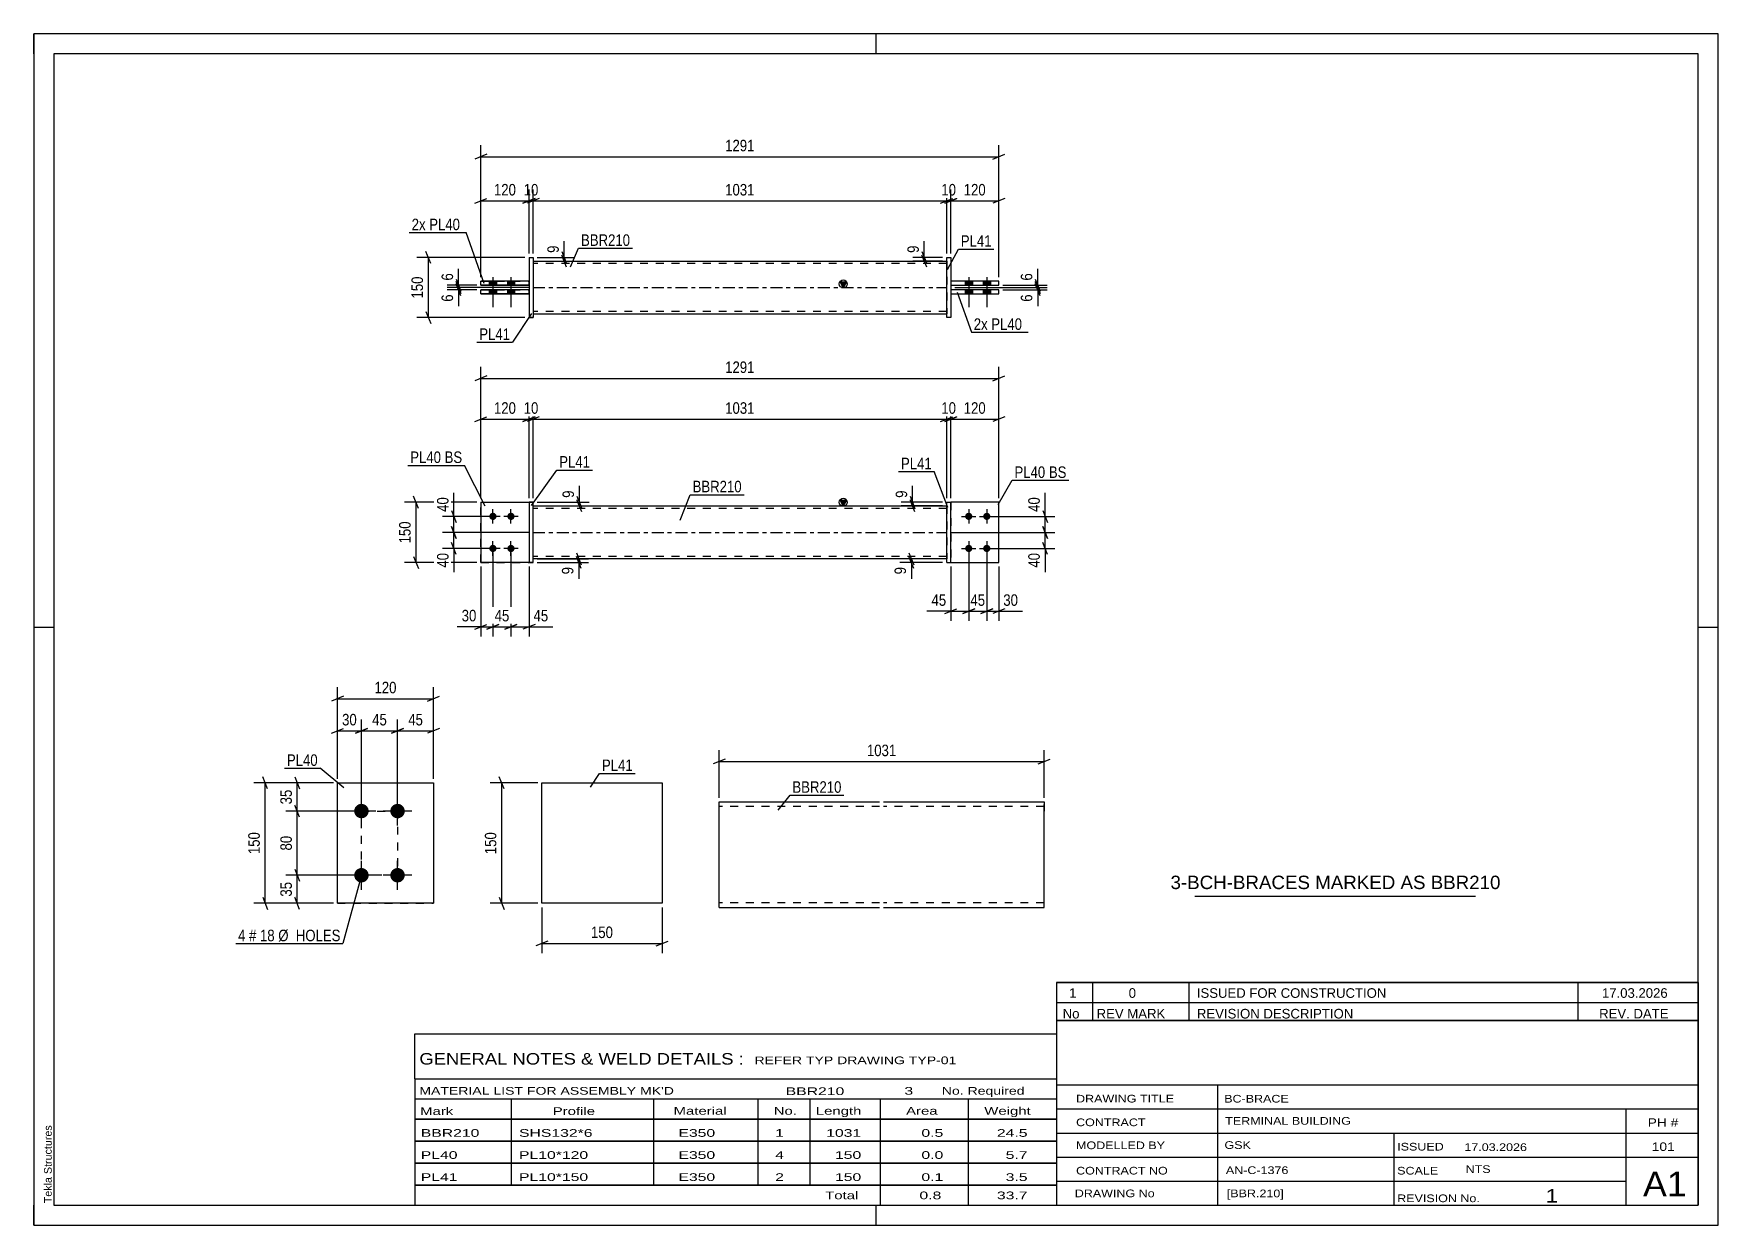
# Model space of a CAD drawing. Header units: millimetres. Extents: x 0 to 420, y 0 to 297.
import ezdxf

# ---------------------------------------------------------------- set-up
doc = ezdxf.new("R2010")
doc.units = ezdxf.units.MM
doc.linetypes.add('DXK_LINE_DOT2', pattern=[3.9198, 1.9599, -1.9599])
doc.linetypes.add('DXK_LINE_DOT3', pattern=[5.9187, 2.979, -0.9799, 0.9799, -0.9799])
doc.styles.add('Arial', font='ARIAL.TTF', dxfattribs={"height": 0.2})
doc.styles.add('Arial Narrow', font='ARIALN.TTF', dxfattribs={"height": 0.2})

# ---------------------------------------------------------------- blocks, each defined once
blk = doc.blocks.new('Unknown-581592728-1127')
at = {"color": 5, "linetype": 'Continuous'}
for p, q in [((420, 297), (0, 297)), ((0, 297), (0, 0)), ((0, 292), (0, 297)), ((210, 292), (210, 297)), ((420, 0), (420, 297)), ((415, 292), (5, 292)), ((5, 292), (5, 5)), ((415, 5), (415, 292)), ((5, 149), (0, 149)), ((420, 149), (415, 149)), ((0, 0), (0, 5)), ((5, 5), (415, 5)), ((210, 0), (210, 5)), ((0, 0), (420, 0))]:
    blk.add_line(p, q, dxfattribs=at)
at = {"color": 174, "linetype": 'Continuous', "style": 'Arial'}
blk.add_text('Tekla Structures', height=1.9102, rotation=90, dxfattribs=at).set_placement((4.5, 5.5))
blk = doc.blocks.new('Part-581592728-1392 - 1364')
at = {"color": 2, "linetype": 'Continuous'}
for p, q in [((227.62, 165.2), (227.62, 180.2)), ((227.62, 180.2), (228.62, 180.2)), ((228.62, 165.2), (228.62, 180.2)), ((227.62, 165.2), (228.62, 165.2))]:
    blk.add_line(p, q, dxfattribs=at)
blk = doc.blocks.new('Bolt-581592728-1403 - 1364')
at = {"linetype": 'Continuous'}
for points in [[(114.49, 175.8), (114.31, 175.82), (114.13, 175.88), (113.97, 175.97), (113.83, 176.1), (113.72, 176.25), (113.64, 176.42), (113.6, 176.6), (113.6, 176.79), (113.64, 176.98), (113.72, 177.15), (113.83, 177.3), (113.97, 177.43), (114.13, 177.52), (114.31, 177.58), (114.49, 177.6), (114.68, 177.58), (114.86, 177.52), (115.02, 177.43), (115.16, 177.3), (115.27, 177.15), (115.35, 176.98), (115.39, 176.79), (115.39, 176.6), (115.35, 176.42), (115.27, 176.25), (115.16, 176.1), (115.02, 175.97), (114.86, 175.88), (114.68, 175.82)], [(118.99, 175.8), (118.81, 175.82), (118.63, 175.88), (118.47, 175.97), (118.33, 176.1), (118.22, 176.25), (118.14, 176.42), (118.1, 176.6), (118.1, 176.79), (118.14, 176.98), (118.22, 177.15), (118.33, 177.3), (118.47, 177.43), (118.63, 177.52), (118.81, 177.58), (118.99, 177.6), (119.18, 177.58), (119.36, 177.52), (119.52, 177.43), (119.66, 177.3), (119.77, 177.15), (119.85, 176.98), (119.89, 176.79), (119.89, 176.6), (119.85, 176.42), (119.77, 176.25), (119.66, 176.1), (119.52, 175.97), (119.36, 175.88), (119.18, 175.82)], [(114.49, 167.8), (114.31, 167.82), (114.13, 167.88), (113.97, 167.97), (113.83, 168.1), (113.72, 168.25), (113.64, 168.42), (113.6, 168.6), (113.6, 168.79), (113.64, 168.98), (113.72, 169.15), (113.83, 169.3), (113.97, 169.43), (114.13, 169.52), (114.31, 169.58), (114.49, 169.6), (114.68, 169.58), (114.86, 169.52), (115.02, 169.43), (115.16, 169.3), (115.27, 169.15), (115.35, 168.98), (115.39, 168.79), (115.39, 168.6), (115.35, 168.42), (115.27, 168.25), (115.16, 168.1), (115.02, 167.97), (114.86, 167.88), (114.68, 167.82)], [(118.99, 167.8), (118.81, 167.82), (118.63, 167.88), (118.47, 167.97), (118.33, 168.1), (118.22, 168.25), (118.14, 168.42), (118.1, 168.6), (118.1, 168.79), (118.14, 168.98), (118.22, 169.15), (118.33, 169.3), (118.47, 169.43), (118.63, 169.52), (118.81, 169.58), (118.99, 169.6), (119.18, 169.58), (119.36, 169.52), (119.52, 169.43), (119.66, 169.3), (119.77, 169.15), (119.85, 168.98), (119.89, 168.79), (119.89, 168.6), (119.85, 168.42), (119.77, 168.25), (119.66, 168.1), (119.52, 167.97), (119.36, 167.88), (119.18, 167.82)]]:
    blk.add_hatch(color=1, dxfattribs=at).paths.add_polyline_path(points)
at = {"color": 1, "linetype": 'Continuous'}
for p, q in [((116.29, 176.7), (112.69, 176.7)), ((114.49, 174.9), (114.49, 178.5)), ((120.79, 176.7), (117.19, 176.7)), ((118.99, 174.9), (118.99, 178.5)), ((116.29, 168.7), (112.69, 168.7)), ((114.49, 166.9), (114.49, 170.5)), ((120.79, 168.7), (117.19, 168.7)), ((118.99, 166.9), (118.99, 170.5))]:
    blk.add_line(p, q, dxfattribs=at)
blk = doc.blocks.new('Bolt-581592728-1404 - 1364')
at = {"linetype": 'Continuous'}
for points in [[(233.12, 177.6, -1), (233.12, 175.8, -1)], [(237.62, 177.6, -1), (237.62, 175.8, -1)], [(233.12, 169.6, -1), (233.12, 167.8, -1)], [(237.62, 169.6, -1), (237.62, 167.8, -1)]]:
    blk.add_hatch(color=1, dxfattribs=at).paths.add_polyline_path(points)
at = {"color": 1, "linetype": 'Continuous'}
for p, q in [((231.32, 176.7), (234.92, 176.7)), ((233.12, 178.5), (233.12, 174.9)), ((235.82, 176.7), (239.42, 176.7)), ((237.62, 178.5), (237.62, 174.9)), ((231.32, 168.7), (234.92, 168.7)), ((233.12, 170.5), (233.12, 166.9)), ((235.82, 168.7), (239.42, 168.7)), ((237.62, 170.5), (237.62, 166.9))]:
    blk.add_line(p, q, dxfattribs=at)
blk = doc.blocks.new('Part-581592728-1409 - 1364')
at = {"color": 2, "linetype": 'Continuous'}
for p, q in [((124.49, 180.2), (123.49, 180.2)), ((123.49, 180.2), (123.49, 165.2)), ((124.49, 165.2), (124.49, 180.2)), ((123.49, 165.2), (124.49, 165.2)), ((124.49, 165.2), (123.49, 165.2))]:
    blk.add_line(p, q, dxfattribs=at)
at = {"color": 7, "linetype": 'DXK_LINE_DOT2'}
for p, q in [((123.49, 180.2), (124.49, 180.2)), ((123.49, 165.2), (123.49, 165.2)), ((123.49, 165.2), (123.49, 165.2)), ((124.49, 165.2), (124.49, 165.2)), ((124.49, 165.2), (124.49, 165.2))]:
    blk.add_line(p, q, dxfattribs=at)
blk = doc.blocks.new('Part-581592728-1424 - 1364')
at = {"color": 7, "linetype": 'DXK_LINE_DOT2'}
for p, q in [((111.49, 180.2), (123.49, 180.2)), ((111.49, 180.2), (123.49, 180.2)), ((111.49, 165.2), (111.49, 180.2)), ((123.49, 180.2), (123.49, 180.2)), ((123.49, 180.2), (123.49, 165.2)), ((111.49, 165.2), (123.49, 165.2)), ((123.49, 165.2), (111.49, 165.2)), ((111.49, 165.2), (111.49, 165.2))]:
    blk.add_line(p, q, dxfattribs=at)
blk = doc.blocks.new('Part-581592728-1429 - 1364')
at = {"color": 2, "linetype": 'Continuous'}
for p, q in [((111.49, 180.2), (123.49, 180.2)), ((111.49, 180.2), (111.49, 165.2)), ((123.49, 165.2), (111.49, 165.2)), ((111.49, 165.2), (111.49, 165.2))]:
    blk.add_line(p, q, dxfattribs=at)
at = {"color": 7, "linetype": 'DXK_LINE_DOT2'}
for p, q in [((111.49, 180.2), (123.49, 180.2)), ((123.49, 180.2), (123.49, 180.2)), ((123.49, 180.2), (123.49, 165.2)), ((111.49, 165.2), (123.49, 165.2)), ((111.49, 165.2), (111.49, 165.2))]:
    blk.add_line(p, q, dxfattribs=at)
blk = doc.blocks.new('Part-581592728-1444 - 1364')
at = {"linetype": 'Continuous'}
blk.add_hatch(color=2, dxfattribs=at).paths.add_polyline_path([(201.84, 179.3), (201.04, 180.7), (202.64, 180.7)])
at = {"color": 2, "linetype": 'Continuous'}
for p, q in [((201.84, 179.3), (201.04, 180.7)), ((201.04, 180.7), (202.64, 180.7)), ((202.64, 180.7), (201.84, 179.3)), ((124.49, 179.3), (227.62, 179.3)), ((227.62, 166.1), (124.49, 166.1))]:
    blk.add_line(p, q, dxfattribs=at)
at = {"color": 7, "linetype": 'DXK_LINE_DOT2'}
for p, q in [((124.49, 166.1), (124.49, 179.3)), ((227.62, 178.7), (124.49, 178.7)), ((227.62, 179.3), (227.62, 166.1)), ((227.62, 166.7), (124.49, 166.7))]:
    blk.add_line(p, q, dxfattribs=at)
at = {"color": 7, "linetype": 'DXK_LINE_DOT3'}
blk.add_line((124.49, 172.7), (227.62, 172.7), dxfattribs=at)
at = {"color": 2, "linetype": 'Continuous'}
blk.add_circle((201.84, 180.2), 1, dxfattribs=at)
blk = doc.blocks.new('Part-581592728-1449 - 1364')
at = {"color": 2, "linetype": 'Continuous'}
for p, q in [((240.62, 180.2), (228.62, 180.2)), ((240.62, 165.2), (240.62, 180.2)), ((228.62, 165.2), (240.62, 165.2))]:
    blk.add_line(p, q, dxfattribs=at)
at = {"color": 7, "linetype": 'DXK_LINE_DOT2'}
blk.add_line((228.62, 180.2), (228.62, 165.2), dxfattribs=at)
blk = doc.blocks.new('Part-581592728-1454 - 1364')
at = {"color": 7, "linetype": 'DXK_LINE_DOT2'}
for p, q in [((240.62, 180.2), (228.62, 180.2)), ((228.62, 180.2), (228.62, 165.2)), ((240.62, 165.2), (240.62, 180.2)), ((228.62, 165.2), (240.62, 165.2))]:
    blk.add_line(p, q, dxfattribs=at)
blk = doc.blocks.new('Part-581592728-1786 - 1771')
at = {"color": 2, "linetype": 'Continuous'}
for p, q in [((123.49, 235.34), (111.49, 235.34)), ((111.49, 234.34), (111.49, 235.34)), ((123.49, 234.34), (123.49, 235.34)), ((111.49, 234.34), (123.49, 234.34)), ((123.49, 234.34), (111.49, 234.34))]:
    blk.add_line(p, q, dxfattribs=at)
at = {"color": 7, "linetype": 'DXK_LINE_DOT2'}
for p, q in [((111.49, 235.34), (123.49, 235.34)), ((111.49, 234.34), (111.49, 234.34)), ((123.49, 234.34), (123.49, 234.34)), ((123.49, 234.34), (123.49, 234.34))]:
    blk.add_line(p, q, dxfattribs=at)
blk = doc.blocks.new('Part-581592728-1781 - 1771')
at = {"color": 2, "linetype": 'Continuous'}
for p, q in [((123.49, 241.25), (124.49, 241.25)), ((123.49, 241.25), (123.49, 226.25)), ((124.49, 241.25), (124.49, 226.25)), ((124.49, 226.25), (123.49, 226.25)), ((123.49, 226.24), (124.49, 226.24))]:
    blk.add_line(p, q, dxfattribs=at)
at = {"color": 7, "linetype": 'DXK_LINE_DOT2'}
for p, q in [((123.49, 241.24), (124.49, 241.24)), ((124.49, 241.24), (124.49, 241.25)), ((123.49, 226.25), (123.49, 226.24)), ((123.49, 226.25), (123.49, 226.24)), ((124.49, 226.25), (124.49, 226.24)), ((124.49, 226.24), (124.49, 226.25))]:
    blk.add_line(p, q, dxfattribs=at)
blk = doc.blocks.new('Part-581592728-1791 - 1771')
at = {"color": 2, "linetype": 'Continuous'}
for p, q in [((123.49, 233.14), (111.49, 233.14)), ((111.49, 232.14), (111.49, 233.14)), ((111.49, 232.14), (123.49, 232.14)), ((123.49, 232.14), (111.49, 232.14)), ((123.49, 232.14), (123.49, 233.14))]:
    blk.add_line(p, q, dxfattribs=at)
at = {"color": 7, "linetype": 'DXK_LINE_DOT2'}
for p, q in [((111.49, 233.14), (123.49, 233.14)), ((111.49, 232.14), (111.49, 232.14)), ((123.49, 232.14), (123.49, 232.14)), ((123.49, 232.14), (123.49, 232.14))]:
    blk.add_line(p, q, dxfattribs=at)
blk = doc.blocks.new('Bolt-581592728-1775 - 1771')
at = {"linetype": 'Continuous'}
for points in [[(113.59, 234.34), (115.39, 234.34), (115.39, 235.34), (113.59, 235.34)], [(113.59, 234.34), (115.39, 234.34), (115.39, 235.34), (113.59, 235.34)], [(118.09, 234.34), (119.89, 234.34), (119.89, 235.34), (118.09, 235.34)], [(118.09, 234.34), (119.89, 234.34), (119.89, 235.34), (118.09, 235.34)], [(113.59, 232.14), (115.39, 232.14), (115.39, 233.14), (113.59, 233.14)], [(113.59, 232.14), (115.39, 232.14), (115.39, 233.14), (113.59, 233.14)], [(118.09, 232.14), (119.89, 232.14), (119.89, 233.14), (118.09, 233.14)], [(118.09, 232.14), (119.89, 232.14), (119.89, 233.14), (118.09, 233.14)]]:
    blk.add_hatch(color=1, dxfattribs=at).paths.add_polyline_path(points)
at = {"color": 1, "linetype": 'Continuous'}
for p, q in [((113.59, 235.34), (113.59, 234.34)), ((113.59, 235.34), (113.59, 234.34)), ((114.49, 236.34), (114.49, 228.84)), ((114.49, 236.34), (114.49, 228.84)), ((115.39, 235.34), (115.39, 234.34)), ((115.39, 235.34), (115.39, 234.34)), ((118.09, 235.34), (118.09, 234.34)), ((118.09, 235.34), (118.09, 234.34)), ((118.99, 236.34), (118.99, 228.84)), ((118.99, 236.34), (118.99, 228.84)), ((119.89, 235.34), (119.89, 234.34)), ((119.89, 235.34), (119.89, 234.34)), ((113.59, 233.14), (113.59, 232.14)), ((113.59, 233.14), (113.59, 232.14)), ((115.39, 233.14), (115.39, 232.14)), ((115.39, 233.14), (115.39, 232.14)), ((118.09, 233.14), (118.09, 232.14)), ((118.09, 233.14), (118.09, 232.14)), ((119.89, 233.14), (119.89, 232.14)), ((119.89, 233.14), (119.89, 232.14))]:
    blk.add_line(p, q, dxfattribs=at)
blk = doc.blocks.new('Bolt-581592728-1776 - 1771')
at = {"linetype": 'Continuous'}
for points in [[(234.02, 235.34), (232.22, 235.34), (232.22, 234.34), (234.02, 234.34)], [(234.02, 235.34), (232.22, 235.34), (232.22, 234.34), (234.02, 234.34)], [(238.52, 235.34), (236.72, 235.34), (236.72, 234.34), (238.52, 234.34)], [(238.52, 235.34), (236.72, 235.34), (236.72, 234.34), (238.52, 234.34)], [(234.02, 233.14), (232.22, 233.14), (232.22, 232.14), (234.02, 232.14)], [(234.02, 233.14), (232.22, 233.14), (232.22, 232.14), (234.02, 232.14)], [(238.52, 233.14), (236.72, 233.14), (236.72, 232.14), (238.52, 232.14)], [(238.52, 233.14), (236.72, 233.14), (236.72, 232.14), (238.52, 232.14)]]:
    blk.add_hatch(color=1, dxfattribs=at).paths.add_polyline_path(points)
at = {"color": 1, "linetype": 'Continuous'}
for p, q in [((232.22, 235.34), (232.22, 234.34)), ((232.22, 235.34), (232.22, 234.34)), ((233.12, 236.34), (233.12, 228.84)), ((233.12, 236.34), (233.12, 228.84)), ((234.02, 235.34), (234.02, 234.34)), ((234.02, 235.34), (234.02, 234.34)), ((236.72, 235.34), (236.72, 234.34)), ((236.72, 235.34), (236.72, 234.34)), ((237.62, 236.34), (237.62, 228.84)), ((237.62, 236.34), (237.62, 228.84)), ((238.52, 235.34), (238.52, 234.34)), ((238.52, 235.34), (238.52, 234.34)), ((232.22, 233.14), (232.22, 232.14)), ((232.22, 233.14), (232.22, 232.14)), ((234.02, 233.14), (234.02, 232.14)), ((234.02, 233.14), (234.02, 232.14)), ((236.72, 233.14), (236.72, 232.14)), ((236.72, 233.14), (236.72, 232.14)), ((238.52, 233.14), (238.52, 232.14)), ((238.52, 233.14), (238.52, 232.14))]:
    blk.add_line(p, q, dxfattribs=at)
blk = doc.blocks.new('Part-581592728-1796 - 1771')
at = {"color": 2, "linetype": 'Continuous'}
for p, q in [((227.62, 226.24), (227.62, 241.24)), ((227.62, 241.24), (228.62, 241.24)), ((228.62, 241.24), (228.62, 226.24)), ((228.62, 226.24), (227.62, 226.24))]:
    blk.add_line(p, q, dxfattribs=at)
blk = doc.blocks.new('Part-581592728-1801 - 1771')
at = {"linetype": 'Continuous'}
blk.add_hatch(color=2, dxfattribs=at).paths.add_polyline_path([(201.84, 233.74), (201.04, 235.14), (202.64, 235.14)])
at = {"color": 2, "linetype": 'Continuous'}
for p, q in [((124.49, 240.34), (227.62, 240.34)), ((201.84, 233.74), (201.04, 235.14)), ((201.04, 235.14), (202.64, 235.14)), ((202.64, 235.14), (201.84, 233.74)), ((124.49, 227.14), (227.62, 227.14))]:
    blk.add_line(p, q, dxfattribs=at)
at = {"color": 7, "linetype": 'DXK_LINE_DOT2'}
for p, q in [((124.49, 240.34), (124.49, 227.14)), ((227.62, 239.74), (124.49, 239.74)), ((227.62, 240.34), (227.62, 227.14)), ((227.62, 227.74), (124.49, 227.74))]:
    blk.add_line(p, q, dxfattribs=at)
at = {"color": 7, "linetype": 'DXK_LINE_DOT3'}
blk.add_line((124.49, 233.74), (227.62, 233.74), dxfattribs=at)
at = {"color": 2, "linetype": 'Continuous'}
blk.add_circle((201.84, 234.64), 1, dxfattribs=at)
blk = doc.blocks.new('Part-581592728-1806 - 1771')
at = {"color": 2, "linetype": 'Continuous'}
for p, q in [((240.62, 233.14), (228.62, 233.14)), ((228.62, 233.14), (228.62, 232.14)), ((228.62, 232.14), (240.62, 232.14)), ((240.62, 232.14), (240.62, 233.14))]:
    blk.add_line(p, q, dxfattribs=at)
blk = doc.blocks.new('Part-581592728-1811 - 1771')
at = {"color": 2, "linetype": 'Continuous'}
for p, q in [((240.62, 235.34), (228.62, 235.34)), ((228.62, 235.34), (228.62, 234.34)), ((240.62, 234.34), (240.62, 235.34)), ((228.62, 234.34), (240.62, 234.34))]:
    blk.add_line(p, q, dxfattribs=at)
blk = doc.blocks.new('Part-581592728-2055 - 2048')
at = {"color": 2, "linetype": 'Continuous'}
for p, q in [((75.71, 110.25), (99.71, 110.25)), ((75.71, 80.25), (75.71, 110.25)), ((99.71, 110.25), (99.71, 110.25)), ((99.71, 110.25), (99.71, 80.25)), ((99.71, 80.25), (75.71, 80.25)), ((75.71, 80.25), (75.71, 80.25))]:
    blk.add_line(p, q, dxfattribs=at)
at = {"color": 7, "linetype": 'DXK_LINE_DOT2'}
for p, q in [((75.71, 110.25), (99.71, 110.25)), ((75.71, 80.25), (99.71, 80.25)), ((75.71, 80.25), (75.71, 80.25))]:
    blk.add_line(p, q, dxfattribs=at)
blk = doc.blocks.new('Bolt-581592728-2116 - 2048')
at = {"linetype": 'Continuous'}
for points in [[(81.71, 101.45), (81.34, 101.49), (80.98, 101.6), (80.66, 101.79), (80.38, 102.04), (80.15, 102.35), (80, 102.69), (79.92, 103.06), (79.92, 103.44), (80, 103.8), (80.15, 104.15), (80.38, 104.45), (80.66, 104.7), (80.98, 104.89), (81.34, 105.01), (81.71, 105.05), (82.09, 105.01), (82.45, 104.89), (82.77, 104.7), (83.05, 104.45), (83.27, 104.15), (83.43, 103.8), (83.5, 103.44), (83.5, 103.06), (83.43, 102.69), (83.27, 102.35), (83.05, 102.04), (82.77, 101.79), (82.45, 101.6), (82.09, 101.49)], [(90.71, 101.45), (90.34, 101.49), (89.98, 101.6), (89.66, 101.79), (89.38, 102.04), (89.15, 102.35), (89, 102.69), (88.92, 103.06), (88.92, 103.44), (89, 103.8), (89.15, 104.15), (89.38, 104.45), (89.66, 104.7), (89.98, 104.89), (90.34, 105.01), (90.71, 105.05), (91.09, 105.01), (91.45, 104.89), (91.77, 104.7), (92.05, 104.45), (92.27, 104.15), (92.43, 103.8), (92.5, 103.44), (92.5, 103.06), (92.43, 102.69), (92.27, 102.35), (92.05, 102.04), (91.77, 101.79), (91.45, 101.6), (91.09, 101.49)], [(81.71, 85.45), (81.34, 85.49), (80.98, 85.6), (80.66, 85.79), (80.38, 86.04), (80.15, 86.35), (80, 86.69), (79.92, 87.06), (79.92, 87.44), (80, 87.8), (80.15, 88.15), (80.38, 88.45), (80.66, 88.7), (80.98, 88.89), (81.34, 89.01), (81.71, 89.05), (82.09, 89.01), (82.45, 88.89), (82.77, 88.7), (83.05, 88.45), (83.27, 88.15), (83.43, 87.8), (83.5, 87.44), (83.5, 87.06), (83.43, 86.69), (83.27, 86.35), (83.05, 86.04), (82.77, 85.79), (82.45, 85.6), (82.09, 85.49)], [(90.71, 85.45), (90.34, 85.49), (89.98, 85.6), (89.66, 85.79), (89.38, 86.04), (89.15, 86.35), (89, 86.69), (88.92, 87.06), (88.92, 87.44), (89, 87.8), (89.15, 88.15), (89.38, 88.45), (89.66, 88.7), (89.98, 88.89), (90.34, 89.01), (90.71, 89.05), (91.09, 89.01), (91.45, 88.89), (91.77, 88.7), (92.05, 88.45), (92.27, 88.15), (92.43, 87.8), (92.5, 87.44), (92.5, 87.06), (92.43, 86.69), (92.27, 86.35), (92.05, 86.04), (91.77, 85.79), (91.45, 85.6), (91.09, 85.49)]]:
    blk.add_hatch(color=1, dxfattribs=at).paths.add_polyline_path(points)
at = {"color": 1, "linetype": 'Continuous'}
for p, q in [((81.71, 99.65), (81.71, 106.85)), ((90.71, 99.65), (90.71, 106.85)), ((85.31, 103.25), (78.11, 103.25)), ((94.31, 103.25), (87.11, 103.25)), ((81.71, 83.65), (81.71, 90.85)), ((90.71, 83.65), (90.71, 90.85)), ((85.31, 87.25), (78.11, 87.25)), ((94.31, 87.25), (87.11, 87.25))]:
    blk.add_line(p, q, dxfattribs=at)
blk = doc.blocks.new('Part-581592728-2263 - 2257')
at = {"color": 2, "linetype": 'Continuous'}
for p, q in [((126.68, 110.25), (156.68, 110.25)), ((126.69, 80.25), (126.68, 110.25)), ((156.68, 110.25), (156.69, 80.25)), ((156.69, 80.25), (126.69, 80.25))]:
    blk.add_line(p, q, dxfattribs=at)
blk = doc.blocks.new('Part-581592728-2286 - 2280')
at = {"color": 2, "linetype": 'Continuous'}
for p, q in [((170.89, 79.37), (170.89, 105.58)), ((170.89, 105.58), (210.89, 105.58)), ((211.89, 105.58), (251.89, 105.58)), ((251.89, 105.58), (251.89, 105.4)), ((251.89, 105.4), (251.89, 103.18)), ((251.89, 79.18), (251.89, 103.18)), ((170.89, 79.18), (170.89, 79.37)), ((170.89, 79.18), (210.89, 79.18)), ((211.89, 79.18), (251.89, 79.18))]:
    blk.add_line(p, q, dxfattribs=at)
at = {"color": 7, "linetype": 'DXK_LINE_DOT2'}
for p, q in [((210.89, 104.38), (170.89, 104.38)), ((251.89, 104.38), (211.89, 104.38)), ((251.89, 103.18), (251.89, 104.88)), ((170.89, 80.38), (170.89, 80.48)), ((210.89, 80.38), (170.89, 80.38)), ((251.89, 80.38), (211.89, 80.38)), ((251.89, 80.38), (251.89, 80.48))]:
    blk.add_line(p, q, dxfattribs=at)
blk = doc.blocks.new('Rectangle-581592728-2242 - 2048')
at = {"color": 1, "linetype": 'DXK_LINE_DOT2'}
blk.add_lwpolyline([(81.71, 103.25), (90.71, 103.25), (90.71, 87.25), (81.71, 87.25), (81.71, 103.25)], close=True, dxfattribs=at)
blk = doc.blocks.new('StraightDimension-581592728-1456 - 1364')
at = {"color": 7, "linetype": 'Continuous'}
for p, q in [((218.52, 181.7), (219.72, 178.7)), ((219.72, 177.8), (218.52, 180.8)), ((226.62, 180.2), (216.27, 180.2)), ((226.62, 179.3), (216.27, 179.3)), ((219.12, 179.3), (219.12, 180.2))]:
    blk.add_line(p, q, dxfattribs=at)
at = {"color": 0}
blk.add_wipeout([(218.37, 183.75), (214.17, 183.75), (214.17, 180.72), (218.37, 180.72)], dxfattribs=at)
at = {"color": 7, "linetype": 'Continuous'}
blk.add_line((219.12, 180.2), (219.12, 184.28), dxfattribs=at)
blk.add_line((219.12, 180.2), (219.12, 184.28), dxfattribs=at)
at = {"color": 3, "style": 'Arial Narrow'}
blk.add_text('9', height=2.86, rotation=90.0002, dxfattribs=at).set_placement((217.77, 181.32))
blk = doc.blocks.new('StraightDimension-581592728-1467 - 1364')
at = {"color": 7, "linetype": 'Continuous'}
for p, q in [((238.62, 176.7), (254.58, 176.7)), ((251.58, 178.2), (252.78, 175.2)), ((252.18, 172.7), (252.18, 176.7)), ((228.62, 172.7), (254.58, 172.7)), ((252.78, 171.2), (251.58, 174.2))]:
    blk.add_line(p, q, dxfattribs=at)
at = {"color": 0}
blk.add_wipeout([(251.43, 182.08), (247.23, 182.08), (247.23, 177.22), (251.43, 177.22)], dxfattribs=at)
at = {"color": 7, "linetype": 'Continuous'}
blk.add_line((252.18, 176.7), (252.18, 182.6), dxfattribs=at)
blk.add_line((252.18, 176.7), (252.18, 182.6), dxfattribs=at)
at = {"color": 3, "style": 'Arial Narrow'}
blk.add_text('40', height=2.863, rotation=90.0002, dxfattribs=at).set_placement((250.83, 177.82))
blk = doc.blocks.new('StraightDimension-581592728-1718 - 1364')
at = {"color": 7, "linetype": 'Continuous'}
for p, q in [((111.49, 181.2), (111.49, 203.77)), ((123.49, 181.2), (123.49, 203.77)), ((109.99, 200.32), (112.99, 201.52)), ((111.49, 200.92), (123.49, 200.92)), ((124.99, 201.52), (121.99, 200.32))]:
    blk.add_line(p, q, dxfattribs=at)
at = {"color": 0}
blk.add_wipeout([(120.84, 201.67), (120.84, 205.87), (114.15, 205.87), (114.15, 201.67)], dxfattribs=at)
at = {"color": 3, "style": 'Arial Narrow'}
blk.add_text('120', height=2.863, dxfattribs=at).set_placement((114.75, 202.27))
blk = doc.blocks.new('StraightDimension-581592728-1590 - 1364')
at = {"color": 7, "linetype": 'Continuous'}
for p, q in [((135.45, 181.7), (136.65, 178.7)), ((136.65, 177.8), (135.45, 180.8)), ((125.49, 180.2), (138.45, 180.2)), ((125.49, 179.3), (138.45, 179.3)), ((136.05, 179.3), (136.05, 180.2))]:
    blk.add_line(p, q, dxfattribs=at)
at = {"color": 0}
blk.add_wipeout([(135.3, 183.75), (131.1, 183.75), (131.1, 180.72), (135.3, 180.72)], dxfattribs=at)
at = {"color": 7, "linetype": 'Continuous'}
blk.add_line((136.05, 180.2), (136.05, 184.28), dxfattribs=at)
blk.add_line((136.05, 180.2), (136.05, 184.28), dxfattribs=at)
at = {"color": 3, "style": 'Arial Narrow'}
blk.add_text('9', height=2.86, rotation=90.0002, dxfattribs=at).set_placement((134.7, 181.32))
blk = doc.blocks.new('StraightDimension-581592728-1599 - 1364')
at = {"color": 7, "linetype": 'Continuous'}
for p, q in [((125.49, 166.1), (138.3, 166.1)), ((125.49, 165.2), (138.3, 165.2)), ((135.3, 167.6), (136.5, 164.6)), ((136.5, 163.7), (135.3, 166.7)), ((135.9, 165.2), (135.9, 166.1))]:
    blk.add_line(p, q, dxfattribs=at)
at = {"color": 0}
blk.add_wipeout([(135.15, 164.67), (130.95, 164.67), (130.95, 161.65), (135.15, 161.65)], dxfattribs=at)
at = {"color": 7, "linetype": 'Continuous'}
blk.add_line((135.9, 165.2), (135.9, 161.12), dxfattribs=at)
blk.add_line((135.9, 165.2), (135.9, 161.12), dxfattribs=at)
at = {"color": 3, "style": 'Arial Narrow'}
blk.add_text('9', height=2.86, rotation=90.0002, dxfattribs=at).set_placement((134.55, 162.25))
blk = doc.blocks.new('StraightDimension-581592728-1530 - 1364')
at = {"color": 7, "linetype": 'Continuous'}
for p, q in [((233.12, 167.7), (233.12, 150.65)), ((237.62, 167.7), (237.62, 150.65)), ((231.62, 152.45), (234.62, 153.65)), ((233.12, 153.05), (237.62, 153.05)), ((239.12, 153.65), (236.12, 152.45))]:
    blk.add_line(p, q, dxfattribs=at)
at = {"color": 0}
blk.add_wipeout([(237.8, 153.8), (237.8, 158), (232.94, 158), (232.94, 153.8)], dxfattribs=at)
at = {"color": 3, "style": 'Arial Narrow'}
blk.add_text('45', height=2.863, dxfattribs=at).set_placement((233.54, 154.4))
blk = doc.blocks.new('StraightDimension-581592728-1540 - 1364')
at = {"color": 7, "linetype": 'Continuous'}
for p, q in [((237.62, 167.7), (237.62, 150.65)), ((240.62, 164.2), (240.62, 150.65)), ((236.12, 152.45), (239.12, 153.65)), ((237.62, 153.05), (240.62, 153.05)), ((242.12, 153.65), (239.12, 152.45))]:
    blk.add_line(p, q, dxfattribs=at)
at = {"color": 0}
blk.add_wipeout([(246, 153.8), (246, 158), (241.14, 158), (241.14, 153.8)], dxfattribs=at)
at = {"color": 7, "linetype": 'Continuous'}
blk.add_line((240.62, 153.05), (246.52, 153.05), dxfattribs=at)
blk.add_line((240.62, 153.05), (246.52, 153.05), dxfattribs=at)
at = {"color": 3, "style": 'Arial Narrow'}
blk.add_text('30', height=2.863, dxfattribs=at).set_placement((241.74, 154.4))
blk = doc.blocks.new('StraightDimension-581592728-1653 - 1364')
at = {"color": 7, "linetype": 'Continuous'}
for p, q in [((228.62, 181.2), (228.62, 203.77)), ((240.62, 181.2), (240.62, 203.77)), ((227.12, 200.32), (230.12, 201.52)), ((228.62, 200.92), (240.62, 200.92)), ((242.12, 201.52), (239.12, 200.32))]:
    blk.add_line(p, q, dxfattribs=at)
at = {"color": 0}
blk.add_wipeout([(237.96, 201.67), (237.96, 205.87), (231.27, 205.87), (231.27, 201.67)], dxfattribs=at)
at = {"color": 3, "style": 'Arial Narrow'}
blk.add_text('120', height=2.863, dxfattribs=at).set_placement((231.87, 202.27))
blk = doc.blocks.new('StraightDimension-581592728-1692 - 1364')
at = {"color": 7, "linetype": 'Continuous'}
for p, q in [((124.49, 181.2), (124.49, 203.77)), ((227.62, 181.2), (227.62, 203.77)), ((125.99, 201.52), (122.99, 200.32)), ((124.49, 200.92), (227.62, 200.92)), ((226.12, 200.32), (229.12, 201.52))]:
    blk.add_line(p, q, dxfattribs=at)
at = {"color": 0}
blk.add_wipeout([(180.31, 201.67), (180.31, 205.87), (171.8, 205.87), (171.8, 201.67)], dxfattribs=at)
at = {"color": 3, "style": 'Arial Narrow'}
blk.add_text('1031', height=2.863, dxfattribs=at).set_placement((172.4, 202.27))
blk = doc.blocks.new('StraightDimension-581592728-1628 - 1364')
at = {"color": 7, "linetype": 'Continuous'}
for p, q in [((111.49, 164.2), (111.49, 146.78)), ((114.49, 167.7), (114.49, 146.78)), ((109.99, 148.58), (112.99, 149.78)), ((111.49, 149.18), (114.49, 149.18)), ((115.99, 149.78), (112.99, 148.58))]:
    blk.add_line(p, q, dxfattribs=at)
at = {"color": 0}
blk.add_wipeout([(110.97, 149.93), (110.97, 154.13), (106.11, 154.13), (106.11, 149.93)], dxfattribs=at)
at = {"color": 7, "linetype": 'Continuous'}
blk.add_line((111.49, 149.18), (105.59, 149.18), dxfattribs=at)
blk.add_line((111.49, 149.18), (105.59, 149.18), dxfattribs=at)
at = {"color": 3, "style": 'Arial Narrow'}
blk.add_text('30', height=2.863, dxfattribs=at).set_placement((106.71, 150.53))
blk = doc.blocks.new('StraightDimension-581592728-1675 - 1364')
at = {"color": 7, "linetype": 'Continuous'}
for p, q in [((227.62, 181.2), (227.62, 203.77)), ((228.62, 181.2), (228.62, 203.77)), ((226.12, 200.32), (229.12, 201.52)), ((230.12, 201.52), (227.12, 200.32)), ((227.62, 200.92), (228.62, 200.92))]:
    blk.add_line(p, q, dxfattribs=at)
at = {"color": 0}
blk.add_wipeout([(230.55, 201.67), (230.55, 205.87), (225.69, 205.87), (225.69, 201.67)], dxfattribs=at)
at = {"color": 3, "style": 'Arial Narrow'}
blk.add_text('10', height=2.863, dxfattribs=at).set_placement((226.29, 202.27))
blk = doc.blocks.new('StraightDimension-581592728-1486 - 1364')
at = {"color": 7, "linetype": 'Continuous'}
for p, q in [((228.62, 172.7), (254.58, 172.7)), ((251.58, 174.2), (252.78, 171.2)), ((252.18, 168.7), (252.18, 172.7)), ((238.62, 168.7), (254.58, 168.7)), ((252.78, 167.2), (251.58, 170.2))]:
    blk.add_line(p, q, dxfattribs=at)
at = {"color": 0}
blk.add_wipeout([(251.43, 168.17), (247.23, 168.17), (247.23, 163.32), (251.43, 163.32)], dxfattribs=at)
at = {"color": 7, "linetype": 'Continuous'}
blk.add_line((252.18, 168.7), (252.18, 162.79), dxfattribs=at)
blk.add_line((252.18, 168.7), (252.18, 162.79), dxfattribs=at)
at = {"color": 3, "style": 'Arial Narrow'}
blk.add_text('40', height=2.863, rotation=90.0002, dxfattribs=at).set_placement((250.83, 163.92))
blk = doc.blocks.new('StraightDimension-581592728-1500 - 1364')
at = {"color": 7, "linetype": 'Continuous'}
for p, q in [((95.92, 178.7), (94.72, 181.7)), ((110.49, 180.2), (92.47, 180.2)), ((95.32, 165.2), (95.32, 180.2)), ((110.49, 165.2), (92.47, 165.2)), ((94.72, 166.7), (95.92, 163.7))]:
    blk.add_line(p, q, dxfattribs=at)
at = {"color": 0}
blk.add_wipeout([(94.57, 176.04), (90.37, 176.04), (90.37, 169.36), (94.57, 169.36)], dxfattribs=at)
at = {"color": 3, "style": 'Arial Narrow'}
blk.add_text('150', height=2.863, rotation=90.0002, dxfattribs=at).set_placement((93.97, 169.96))
blk = doc.blocks.new('StraightDimension-581592728-1514 - 1364')
at = {"color": 7, "linetype": 'Continuous'}
for p, q in [((228.62, 164.2), (228.62, 150.65)), ((233.12, 167.7), (233.12, 150.65)), ((227.12, 152.45), (230.12, 153.65)), ((228.62, 153.05), (233.12, 153.05)), ((234.62, 153.65), (231.62, 152.45))]:
    blk.add_line(p, q, dxfattribs=at)
at = {"color": 0}
blk.add_wipeout([(228.09, 153.8), (228.09, 158), (223.24, 158), (223.24, 153.8)], dxfattribs=at)
at = {"color": 7, "linetype": 'Continuous'}
blk.add_line((228.62, 153.05), (222.71, 153.05), dxfattribs=at)
blk.add_line((228.62, 153.05), (222.71, 153.05), dxfattribs=at)
at = {"color": 3, "style": 'Arial Narrow'}
blk.add_text('45', height=2.863, dxfattribs=at).set_placement((223.84, 154.4))
blk = doc.blocks.new('StraightDimension-581592728-1554 - 1364')
at = {"color": 7, "linetype": 'Continuous'}
for p, q in [((226.62, 166.1), (215.97, 166.1)), ((226.62, 165.2), (215.97, 165.2)), ((218.22, 167.6), (219.42, 164.6)), ((219.42, 163.7), (218.22, 166.7)), ((218.82, 165.2), (218.82, 166.1))]:
    blk.add_line(p, q, dxfattribs=at)
at = {"color": 0}
blk.add_wipeout([(218.07, 164.67), (213.87, 164.67), (213.87, 161.65), (218.07, 161.65)], dxfattribs=at)
at = {"color": 7, "linetype": 'Continuous'}
blk.add_line((218.82, 165.2), (218.82, 161.12), dxfattribs=at)
blk.add_line((218.82, 165.2), (218.82, 161.12), dxfattribs=at)
at = {"color": 3, "style": 'Arial Narrow'}
blk.add_text('9', height=2.86, rotation=90.0002, dxfattribs=at).set_placement((217.47, 162.25))
blk = doc.blocks.new('StraightDimension-581592728-1563 - 1364')
at = {"color": 7, "linetype": 'Continuous'}
for p, q in [((113.49, 176.7), (101.92, 176.7)), ((104.17, 178.2), (105.37, 175.2)), ((104.77, 172.7), (104.77, 176.7)), ((123.49, 172.7), (101.92, 172.7)), ((105.37, 171.2), (104.17, 174.2))]:
    blk.add_line(p, q, dxfattribs=at)
at = {"color": 0}
blk.add_wipeout([(104.02, 182.08), (99.82, 182.08), (99.82, 177.22), (104.02, 177.22)], dxfattribs=at)
at = {"color": 7, "linetype": 'Continuous'}
blk.add_line((104.77, 176.7), (104.77, 182.6), dxfattribs=at)
blk.add_line((104.77, 176.7), (104.77, 182.6), dxfattribs=at)
at = {"color": 3, "style": 'Arial Narrow'}
blk.add_text('40', height=2.863, rotation=90.0002, dxfattribs=at).set_placement((103.42, 177.82))
blk = doc.blocks.new('StraightDimension-581592728-1576 - 1364')
at = {"color": 7, "linetype": 'Continuous'}
for p, q in [((123.49, 172.7), (101.92, 172.7)), ((104.17, 174.2), (105.37, 171.2)), ((104.77, 168.7), (104.77, 172.7)), ((113.49, 168.7), (101.92, 168.7)), ((105.37, 167.2), (104.17, 170.2))]:
    blk.add_line(p, q, dxfattribs=at)
at = {"color": 0}
blk.add_wipeout([(104.02, 168.17), (99.82, 168.17), (99.82, 163.32), (104.02, 163.32)], dxfattribs=at)
at = {"color": 7, "linetype": 'Continuous'}
blk.add_line((104.77, 168.7), (104.77, 162.79), dxfattribs=at)
blk.add_line((104.77, 168.7), (104.77, 162.79), dxfattribs=at)
at = {"color": 3, "style": 'Arial Narrow'}
blk.add_text('40', height=2.863, rotation=90.0002, dxfattribs=at).set_placement((103.42, 163.92))
blk = doc.blocks.new('StraightDimension-581592728-1608 - 1364')
at = {"color": 7, "linetype": 'Continuous'}
for p, q in [((118.99, 167.7), (118.99, 146.78)), ((123.49, 164.2), (123.49, 146.78)), ((117.49, 148.58), (120.49, 149.78)), ((118.99, 149.18), (123.49, 149.18)), ((124.99, 149.78), (121.99, 148.58))]:
    blk.add_line(p, q, dxfattribs=at)
at = {"color": 0}
blk.add_wipeout([(128.88, 149.93), (128.88, 154.13), (124.02, 154.13), (124.02, 149.93)], dxfattribs=at)
at = {"color": 7, "linetype": 'Continuous'}
blk.add_line((123.49, 149.18), (129.4, 149.18), dxfattribs=at)
blk.add_line((123.49, 149.18), (129.4, 149.18), dxfattribs=at)
at = {"color": 3, "style": 'Arial Narrow'}
blk.add_text('45', height=2.863, dxfattribs=at).set_placement((124.62, 150.53))
blk = doc.blocks.new('StraightDimension-581592728-1621 - 1364')
at = {"color": 7, "linetype": 'Continuous'}
for p, q in [((114.49, 167.7), (114.49, 146.78)), ((118.99, 167.7), (118.99, 146.78)), ((112.99, 148.58), (115.99, 149.78)), ((114.49, 149.18), (118.99, 149.18)), ((120.49, 149.78), (117.49, 148.58))]:
    blk.add_line(p, q, dxfattribs=at)
at = {"color": 0}
blk.add_wipeout([(119.17, 149.93), (119.17, 154.13), (114.32, 154.13), (114.32, 149.93)], dxfattribs=at)
at = {"color": 3, "style": 'Arial Narrow'}
blk.add_text('45', height=2.863, dxfattribs=at).set_placement((114.92, 150.53))
blk = doc.blocks.new('StraightDimension-581592728-1639 - 1364')
at = {"color": 7, "linetype": 'Continuous'}
for p, q in [((112.99, 211.69), (109.99, 210.49)), ((111.49, 181.2), (111.49, 213.94)), ((111.49, 211.09), (240.62, 211.09)), ((239.12, 210.49), (242.12, 211.69)), ((240.62, 181.2), (240.62, 213.94))]:
    blk.add_line(p, q, dxfattribs=at)
at = {"color": 0}
blk.add_wipeout([(180.31, 211.84), (180.31, 216.04), (171.8, 216.04), (171.8, 211.84)], dxfattribs=at)
at = {"color": 3, "style": 'Arial Narrow'}
blk.add_text('1291', height=2.863, dxfattribs=at).set_placement((172.4, 212.44))
blk = doc.blocks.new('StraightDimension-581592728-1701 - 1364')
at = {"color": 7, "linetype": 'Continuous'}
for p, q in [((123.49, 181.2), (123.49, 203.77)), ((124.49, 181.2), (124.49, 203.77)), ((121.99, 200.32), (124.99, 201.52)), ((125.99, 201.52), (122.99, 200.32)), ((123.49, 200.92), (124.49, 200.92))]:
    blk.add_line(p, q, dxfattribs=at)
at = {"color": 0}
blk.add_wipeout([(126.42, 201.67), (126.42, 205.87), (121.57, 205.87), (121.57, 201.67)], dxfattribs=at)
at = {"color": 3, "style": 'Arial Narrow'}
blk.add_text('10', height=2.863, dxfattribs=at).set_placement((122.17, 202.27))
blk = doc.blocks.new('StraightDimension-581592728-1824 - 1771')
at = {"color": 7, "linetype": 'Continuous'}
for p, q in [((123.49, 242.25), (123.49, 258.18)), ((124.49, 242.25), (124.49, 258.18)), ((121.99, 254.73), (124.99, 255.93)), ((125.99, 255.93), (122.99, 254.73)), ((123.49, 255.33), (124.49, 255.33))]:
    blk.add_line(p, q, dxfattribs=at)
at = {"color": 0}
blk.add_wipeout([(126.42, 256.08), (126.42, 260.28), (121.57, 260.28), (121.57, 256.08)], dxfattribs=at)
at = {"color": 3, "style": 'Arial Narrow'}
blk.add_text('10', height=2.863, dxfattribs=at).set_placement((122.17, 256.68))
blk = doc.blocks.new('StraightDimension-581592728-1834 - 1771')
at = {"color": 7, "linetype": 'Continuous'}
for p, q in [((111.49, 236.34), (111.49, 258.18)), ((123.49, 242.25), (123.49, 258.18)), ((109.99, 254.73), (112.99, 255.93)), ((111.49, 255.33), (123.49, 255.33)), ((124.99, 255.93), (121.99, 254.73))]:
    blk.add_line(p, q, dxfattribs=at)
at = {"color": 0}
blk.add_wipeout([(120.84, 256.08), (120.84, 260.28), (114.15, 260.28), (114.15, 256.08)], dxfattribs=at)
at = {"color": 3, "style": 'Arial Narrow'}
blk.add_text('120', height=2.863, dxfattribs=at).set_placement((114.75, 256.68))
blk = doc.blocks.new('StraightDimension-581592728-1939 - 1771')
at = {"color": 7, "linetype": 'Continuous'}
for p, q in [((249.71, 235.84), (250.91, 232.84)), ((250.91, 232.24), (249.71, 235.24)), ((229.62, 233.74), (252.71, 233.74)), ((241.62, 234.34), (252.71, 234.34)), ((250.31, 233.74), (250.31, 234.34))]:
    blk.add_line(p, q, dxfattribs=at)
at = {"color": 0}
blk.add_wipeout([(249.56, 237.9), (245.36, 237.9), (245.36, 234.87), (249.56, 234.87)], dxfattribs=at)
at = {"color": 7, "linetype": 'Continuous'}
blk.add_line((250.31, 234.34), (250.31, 238.42), dxfattribs=at)
blk.add_line((250.31, 234.34), (250.31, 238.42), dxfattribs=at)
at = {"color": 3, "style": 'Arial Narrow'}
blk.add_text('6', height=2.86, rotation=90.0002, dxfattribs=at).set_placement((248.96, 235.47))
blk = doc.blocks.new('StraightDimension-581592728-1875 - 1771')
at = {"color": 7, "linetype": 'Continuous'}
for p, q in [((122.49, 241.25), (95.55, 241.25)), ((99, 239.75), (97.8, 242.75)), ((98.4, 226.25), (98.4, 241.25)), ((97.8, 227.75), (99, 224.75)), ((122.49, 226.25), (95.55, 226.25))]:
    blk.add_line(p, q, dxfattribs=at)
at = {"color": 0}
blk.add_wipeout([(97.65, 237.09), (93.45, 237.09), (93.45, 230.4), (97.65, 230.4)], dxfattribs=at)
at = {"color": 3, "style": 'Arial Narrow'}
blk.add_text('150', height=2.863, rotation=90.0002, dxfattribs=at).set_placement((97.05, 231))
blk = doc.blocks.new('StraightDimension-581592728-1886 - 1771')
at = {"color": 7, "linetype": 'Continuous'}
for p, q in [((125.49, 241.25), (134.67, 241.25)), ((125.49, 240.34), (134.67, 240.34)), ((131.67, 242.75), (132.87, 239.75)), ((132.87, 238.84), (131.67, 241.84)), ((132.27, 240.34), (132.27, 241.25))]:
    blk.add_line(p, q, dxfattribs=at)
at = {"color": 0}
blk.add_wipeout([(131.52, 244.8), (127.32, 244.8), (127.32, 241.77), (131.52, 241.77)], dxfattribs=at)
at = {"color": 7, "linetype": 'Continuous'}
blk.add_line((132.27, 241.25), (132.27, 245.32), dxfattribs=at)
blk.add_line((132.27, 241.25), (132.27, 245.32), dxfattribs=at)
at = {"color": 3, "style": 'Arial Narrow'}
blk.add_text('9', height=2.86, rotation=90.0002, dxfattribs=at).set_placement((130.92, 242.37))
blk = doc.blocks.new('StraightDimension-581592728-1897 - 1771')
at = {"color": 7, "linetype": 'Continuous'}
for p, q in [((105.3, 235.84), (106.5, 232.84)), ((106.5, 232.24), (105.3, 235.24)), ((110.49, 234.34), (103.05, 234.34)), ((123.49, 233.74), (103.05, 233.74)), ((105.9, 233.74), (105.9, 234.34))]:
    blk.add_line(p, q, dxfattribs=at)
at = {"color": 0}
blk.add_wipeout([(105.15, 237.9), (100.95, 237.9), (100.95, 234.87), (105.15, 234.87)], dxfattribs=at)
at = {"color": 7, "linetype": 'Continuous'}
blk.add_line((105.9, 234.34), (105.9, 238.42), dxfattribs=at)
blk.add_line((105.9, 234.34), (105.9, 238.42), dxfattribs=at)
at = {"color": 3, "style": 'Arial Narrow'}
blk.add_text('6', height=2.86, rotation=90.0002, dxfattribs=at).set_placement((104.55, 235.47))
blk = doc.blocks.new('StraightDimension-581592728-1813 - 1771')
at = {"color": 7, "linetype": 'Continuous'}
for p, q in [((111.49, 236.34), (111.49, 269.19)), ((240.62, 236.34), (240.62, 269.19)), ((112.99, 266.94), (109.99, 265.74)), ((111.49, 266.34), (240.62, 266.34)), ((239.12, 265.74), (242.12, 266.94))]:
    blk.add_line(p, q, dxfattribs=at)
at = {"color": 0}
blk.add_wipeout([(180.31, 267.09), (180.31, 271.29), (171.8, 271.29), (171.8, 267.09)], dxfattribs=at)
at = {"color": 3, "style": 'Arial Narrow'}
blk.add_text('1291', height=2.863, dxfattribs=at).set_placement((172.4, 267.69))
blk = doc.blocks.new('StraightDimension-581592728-1844 - 1771')
at = {"color": 7, "linetype": 'Continuous'}
for p, q in [((124.49, 242.25), (124.49, 258.18)), ((227.62, 242.24), (227.62, 258.18)), ((125.99, 255.93), (122.99, 254.73)), ((124.49, 255.33), (227.62, 255.33)), ((226.12, 254.73), (229.12, 255.93))]:
    blk.add_line(p, q, dxfattribs=at)
at = {"color": 0}
blk.add_wipeout([(180.31, 256.08), (180.31, 260.28), (171.8, 260.28), (171.8, 256.08)], dxfattribs=at)
at = {"color": 3, "style": 'Arial Narrow'}
blk.add_text('1031', height=2.863, dxfattribs=at).set_placement((172.4, 256.68))
blk = doc.blocks.new('StraightDimension-581592728-1854 - 1771')
at = {"color": 7, "linetype": 'Continuous'}
for p, q in [((227.62, 242.24), (227.62, 258.18)), ((228.62, 242.24), (228.62, 258.18)), ((226.12, 254.73), (229.12, 255.93)), ((230.12, 255.93), (227.12, 254.73)), ((227.62, 255.33), (228.62, 255.33))]:
    blk.add_line(p, q, dxfattribs=at)
at = {"color": 0}
blk.add_wipeout([(230.55, 256.08), (230.55, 260.28), (225.69, 260.28), (225.69, 256.08)], dxfattribs=at)
at = {"color": 3, "style": 'Arial Narrow'}
blk.add_text('10', height=2.863, dxfattribs=at).set_placement((226.29, 256.68))
blk = doc.blocks.new('StraightDimension-581592728-1864 - 1771')
at = {"color": 7, "linetype": 'Continuous'}
for p, q in [((228.62, 242.24), (228.62, 258.18)), ((240.62, 236.34), (240.62, 258.18)), ((227.12, 254.73), (230.12, 255.93)), ((228.62, 255.33), (240.62, 255.33)), ((242.12, 255.93), (239.12, 254.73))]:
    blk.add_line(p, q, dxfattribs=at)
at = {"color": 0}
blk.add_wipeout([(237.96, 256.08), (237.96, 260.28), (231.27, 260.28), (231.27, 256.08)], dxfattribs=at)
at = {"color": 3, "style": 'Arial Narrow'}
blk.add_text('120', height=2.863, dxfattribs=at).set_placement((231.87, 256.68))
blk = doc.blocks.new('StraightDimension-581592728-1913 - 1771')
at = {"color": 7, "linetype": 'Continuous'}
for p, q in [((105.3, 235.24), (106.5, 232.24)), ((123.49, 233.74), (103.05, 233.74)), ((110.49, 233.14), (103.05, 233.14)), ((106.5, 231.64), (105.3, 234.64)), ((105.9, 233.14), (105.9, 233.74))]:
    blk.add_line(p, q, dxfattribs=at)
at = {"color": 0}
blk.add_wipeout([(105.15, 232.62), (100.95, 232.62), (100.95, 229.59), (105.15, 229.59)], dxfattribs=at)
at = {"color": 7, "linetype": 'Continuous'}
blk.add_line((105.9, 233.14), (105.9, 229.06), dxfattribs=at)
blk.add_line((105.9, 233.14), (105.9, 229.06), dxfattribs=at)
at = {"color": 3, "style": 'Arial Narrow'}
blk.add_text('6', height=2.86, rotation=90.0002, dxfattribs=at).set_placement((104.55, 230.19))
blk = doc.blocks.new('StraightDimension-581592728-1930 - 1771')
at = {"color": 7, "linetype": 'Continuous'}
for p, q in [((249.71, 235.24), (250.91, 232.24)), ((229.62, 233.74), (252.71, 233.74)), ((241.62, 233.14), (252.71, 233.14)), ((250.91, 231.64), (249.71, 234.64)), ((250.31, 233.14), (250.31, 233.74))]:
    blk.add_line(p, q, dxfattribs=at)
at = {"color": 0}
blk.add_wipeout([(249.56, 232.62), (245.36, 232.62), (245.36, 229.59), (249.56, 229.59)], dxfattribs=at)
at = {"color": 7, "linetype": 'Continuous'}
blk.add_line((250.31, 233.14), (250.31, 229.07), dxfattribs=at)
blk.add_line((250.31, 233.14), (250.31, 229.07), dxfattribs=at)
at = {"color": 3, "style": 'Arial Narrow'}
blk.add_text('6', height=2.86, rotation=90.0002, dxfattribs=at).set_placement((248.96, 230.19))
blk = doc.blocks.new('StraightDimension-581592728-1949 - 1771')
at = {"color": 7, "linetype": 'Continuous'}
for p, q in [((226.62, 241.24), (219.19, 241.24)), ((226.62, 240.34), (219.19, 240.34)), ((221.44, 242.74), (222.64, 239.74)), ((222.64, 238.84), (221.44, 241.84)), ((222.04, 240.34), (222.04, 241.24))]:
    blk.add_line(p, q, dxfattribs=at)
at = {"color": 0}
blk.add_wipeout([(221.29, 244.8), (217.09, 244.8), (217.09, 241.77), (221.29, 241.77)], dxfattribs=at)
at = {"color": 7, "linetype": 'Continuous'}
blk.add_line((222.04, 241.24), (222.04, 245.32), dxfattribs=at)
blk.add_line((222.04, 241.24), (222.04, 245.32), dxfattribs=at)
at = {"color": 3, "style": 'Arial Narrow'}
blk.add_text('9', height=2.86, rotation=90.0002, dxfattribs=at).set_placement((220.69, 242.37))
blk = doc.blocks.new('StraightDimension-581592728-2149 - 2048')
at = {"color": 7, "linetype": 'Continuous'}
for p, q in [((65.11, 88.75), (66.31, 85.75)), ((80.71, 87.25), (62.86, 87.25)), ((65.71, 80.25), (65.71, 87.25)), ((74.71, 80.25), (62.86, 80.25)), ((66.31, 78.75), (65.11, 81.75))]:
    blk.add_line(p, q, dxfattribs=at)
at = {"color": 0}
blk.add_wipeout([(64.96, 86.18), (60.76, 86.18), (60.76, 81.32), (64.96, 81.32)], dxfattribs=at)
at = {"color": 3, "style": 'Arial Narrow'}
blk.add_text('35', height=2.863, rotation=90.0002, dxfattribs=at).set_placement((64.36, 81.92))
blk = doc.blocks.new('StraightDimension-581592728-2183 - 2048')
at = {"color": 7, "linetype": 'Continuous'}
for p, q in [((90.71, 104.25), (90.71, 126.1)), ((99.71, 111.25), (99.71, 126.1)), ((89.21, 122.65), (92.21, 123.85)), ((90.71, 123.25), (99.71, 123.25)), ((101.21, 123.85), (98.21, 122.65))]:
    blk.add_line(p, q, dxfattribs=at)
at = {"color": 0}
blk.add_wipeout([(97.64, 124), (97.64, 128.2), (92.79, 128.2), (92.79, 124)], dxfattribs=at)
at = {"color": 3, "style": 'Arial Narrow'}
blk.add_text('45', height=2.863, dxfattribs=at).set_placement((93.39, 124.6))
blk = doc.blocks.new('StraightDimension-581592728-2136 - 2048')
at = {"color": 7, "linetype": 'Continuous'}
for p, q in [((80.71, 103.25), (62.86, 103.25)), ((66.31, 101.75), (65.11, 104.75)), ((65.71, 87.25), (65.71, 103.25)), ((65.11, 88.75), (66.31, 85.75)), ((80.71, 87.25), (62.86, 87.25))]:
    blk.add_line(p, q, dxfattribs=at)
at = {"color": 0}
blk.add_wipeout([(64.96, 97.68), (60.76, 97.68), (60.76, 92.82), (64.96, 92.82)], dxfattribs=at)
at = {"color": 3, "style": 'Arial Narrow'}
blk.add_text('80', height=2.863, rotation=90.0002, dxfattribs=at).set_placement((64.36, 93.42))
blk = doc.blocks.new('StraightDimension-581592728-2120 - 2048')
at = {"color": 7, "linetype": 'Continuous'}
for p, q in [((74.71, 110.25), (62.86, 110.25)), ((65.11, 111.75), (66.31, 108.75)), ((65.71, 103.25), (65.71, 110.25)), ((80.71, 103.25), (62.86, 103.25)), ((66.31, 101.75), (65.11, 104.75))]:
    blk.add_line(p, q, dxfattribs=at)
at = {"color": 0}
blk.add_wipeout([(64.96, 109.18), (60.76, 109.18), (60.76, 104.32), (64.96, 104.32)], dxfattribs=at)
at = {"color": 3, "style": 'Arial Narrow'}
blk.add_text('35', height=2.863, rotation=90.0002, dxfattribs=at).set_placement((64.36, 104.92))
blk = doc.blocks.new('StraightDimension-581592728-2166 - 2048')
at = {"color": 7, "linetype": 'Continuous'}
for p, q in [((74.71, 110.25), (54.86, 110.25)), ((58.31, 108.75), (57.11, 111.75)), ((57.71, 80.25), (57.71, 110.25)), ((74.71, 80.25), (54.86, 80.25)), ((57.11, 81.75), (58.31, 78.75))]:
    blk.add_line(p, q, dxfattribs=at)
at = {"color": 0}
blk.add_wipeout([(56.96, 98.59), (52.76, 98.59), (52.76, 91.91), (56.96, 91.91)], dxfattribs=at)
at = {"color": 3, "style": 'Arial Narrow'}
blk.add_text('150', height=2.863, rotation=90.0002, dxfattribs=at).set_placement((56.36, 92.51))
blk = doc.blocks.new('StraightDimension-581592728-2199 - 2048')
at = {"color": 7, "linetype": 'Continuous'}
for p, q in [((81.71, 104.25), (81.71, 126.1)), ((90.71, 104.25), (90.71, 126.1)), ((80.21, 122.65), (83.21, 123.85)), ((81.71, 123.25), (90.71, 123.25)), ((92.21, 123.85), (89.21, 122.65))]:
    blk.add_line(p, q, dxfattribs=at)
at = {"color": 0}
blk.add_wipeout([(88.64, 124), (88.64, 128.2), (83.79, 128.2), (83.79, 124)], dxfattribs=at)
at = {"color": 3, "style": 'Arial Narrow'}
blk.add_text('45', height=2.863, dxfattribs=at).set_placement((84.39, 124.6))
blk = doc.blocks.new('StraightDimension-581592728-2209 - 2048')
at = {"color": 7, "linetype": 'Continuous'}
for p, q in [((75.71, 111.25), (75.71, 126.1)), ((81.71, 104.25), (81.71, 126.1)), ((74.21, 122.65), (77.21, 123.85)), ((75.71, 123.25), (81.71, 123.25)), ((83.21, 123.85), (80.21, 122.65))]:
    blk.add_line(p, q, dxfattribs=at)
at = {"color": 0}
blk.add_wipeout([(81.14, 124), (81.14, 128.2), (76.29, 128.2), (76.29, 124)], dxfattribs=at)
at = {"color": 3, "style": 'Arial Narrow'}
blk.add_text('30', height=2.863, dxfattribs=at).set_placement((76.89, 124.6))
blk = doc.blocks.new('StraightDimension-581592728-2223 - 2048')
at = {"color": 7, "linetype": 'Continuous'}
for p, q in [((77.21, 131.85), (74.21, 130.65)), ((75.71, 111.25), (75.71, 134.1)), ((75.71, 131.25), (99.71, 131.25)), ((98.21, 130.65), (101.21, 131.85)), ((99.71, 111.25), (99.71, 134.1))]:
    blk.add_line(p, q, dxfattribs=at)
at = {"color": 0}
blk.add_wipeout([(91.06, 132), (91.06, 136.2), (84.37, 136.2), (84.37, 132)], dxfattribs=at)
at = {"color": 3, "style": 'Arial Narrow'}
blk.add_text('120', height=2.863, dxfattribs=at).set_placement((84.97, 132.6))
blk = doc.blocks.new('StraightDimension-581592728-2265 - 2257')
at = {"color": 7, "linetype": 'Continuous'}
for p, q in [((126.69, 79.25), (126.69, 67.85)), ((156.69, 79.25), (156.69, 67.85)), ((128.19, 70.85), (125.19, 69.65)), ((126.69, 70.25), (156.69, 70.25)), ((155.19, 69.65), (158.19, 70.85))]:
    blk.add_line(p, q, dxfattribs=at)
at = {"color": 0}
blk.add_wipeout([(145.03, 71), (145.03, 75.2), (138.34, 75.2), (138.34, 71)], dxfattribs=at)
at = {"color": 3, "style": 'Arial Narrow'}
blk.add_text('150', height=2.863, dxfattribs=at).set_placement((138.94, 71.6))
blk = doc.blocks.new('StraightDimension-581592728-2270 - 2257')
at = {"color": 7, "linetype": 'Continuous'}
for p, q in [((125.68, 110.25), (113.84, 110.25)), ((117.29, 108.75), (116.09, 111.75)), ((116.69, 80.25), (116.69, 110.25)), ((125.69, 80.25), (113.84, 80.25)), ((116.09, 81.75), (117.29, 78.75))]:
    blk.add_line(p, q, dxfattribs=at)
at = {"color": 0}
blk.add_wipeout([(115.94, 98.59), (111.74, 98.59), (111.74, 91.9), (115.94, 91.9)], dxfattribs=at)
at = {"color": 3, "style": 'Arial Narrow'}
blk.add_text('150', height=2.863, rotation=90.0002, dxfattribs=at).set_placement((115.34, 92.5))
blk = doc.blocks.new('StraightDimension-581592728-2291 - 2280')
at = {"color": 7, "linetype": 'Continuous'}
for p, q in [((170.89, 106.58), (170.89, 118.43)), ((251.89, 106.58), (251.89, 118.43)), ((172.39, 116.18), (169.39, 114.98)), ((170.89, 115.58), (251.89, 115.58)), ((250.39, 114.98), (253.39, 116.18))]:
    blk.add_line(p, q, dxfattribs=at)
at = {"color": 0}
blk.add_wipeout([(215.65, 116.33), (215.65, 120.53), (207.14, 120.53), (207.14, 116.33)], dxfattribs=at)
at = {"color": 3, "style": 'Arial Narrow'}
blk.add_text('1031', height=2.863, dxfattribs=at).set_placement((207.74, 116.93))
blk = doc.blocks.new('Unknown-581592728-2910')
at = {"color": 7, "linetype": 'Continuous'}
for p, q in [((255, 51.05), (255, 5)), ((255, 51.05), (415, 51.05)), ((415, 51), (415, 5)), ((255, 35), (415, 35)), ((295.14, 35), (295.14, 5)), ((255, 29), (415, 29)), ((397, 5.05), (397, 29.05)), ((255, 23), (415, 23)), ((339.14, 23), (339.14, 5)), ((255, 17), (415, 17)), ((255, 11), (397, 11)), ((255, 5), (415, 5))]:
    blk.add_line(p, q, dxfattribs=at)
at = {"color": 7, "style": 'Arial Narrow'}
for s, height, width, p in [('DRAWING TITLE', 1.9089, 1.425378, (259.88, 30.61)), ('BC-BRACE', 1.909, 1.425378, (296.81, 30.59)), ('CONTRACT', 1.909, 1.425378, (259.88, 24.71)), ('TERMINAL BUILDING', 1.9089, 1.425378, (297.06, 25.07)), ('MODELLED BY', 1.9089, 1.425378, (259.88, 18.98)), ('GSK', 1.909, 1.425378, (296.88, 19.04)), ('ISSUED', 1.909, 1.425378, (339.94, 18.64)), ('17.03.2026', 1.909, 1.425378, (356.69, 18.52)), ('CONTRACT NO', 1.9089, 1.425378, (259.88, 12.66)), ('AN-C-1376', 1.909, 1.425378, (297.23, 12.78)), ('SCALE', 1.909, 1.425378, (339.94, 12.65)), ('A1', 6.204, 1.25, (401.24, 7.2)), ('DRAWING No', 1.909, 1.425378, (259.56, 7)), ('[BBR.210]', 1.909, 1.425378, (297.46, 6.99)), ('1', 3.34, 1.5, (376.91, 5.68)), ('REVISION No.', 1.9089, 1.425378, (339.94, 5.77))]:
    blk.add_text(s, height=height, dxfattribs=dict(at, width=width)).set_placement(p)
at = {"color": 7, "linetype": 'Continuous', "style": 'Arial Narrow'}
for s, height, width, p in [('PH #', 2.1, 1.42538, (402.4, 24.55)), ('101', 2.1, 1.42538, (403.41, 18.55)), ('NTS', 1.909, 1.425378, (357, 13.05))]:
    blk.add_text(s, height=height, dxfattribs=dict(at, width=width)).set_placement(p)
blk = doc.blocks.new('Unknown-581592728-2911')
at = {"color": 7, "linetype": 'Continuous'}
for p, q in [((255, 60.55), (415, 60.55)), ((415, 60.55), (255, 60.55)), ((255, 60.55), (255, 55.55)), ((264, 60.55), (264, 55.55)), ((288, 60.55), (288, 55.55)), ((385, 60.55), (385, 55.55)), ((415, 60.55), (415, 55.55)), ((255, 55.55), (415, 55.55)), ((255, 55.55), (255, 51.05)), ((255, 55.55), (415, 55.55)), ((264, 55.55), (264, 51.05)), ((288, 55.55), (288, 51.05)), ((385, 55.55), (385, 51.05)), ((415, 55.55), (415, 51.05)), ((415, 51.05), (255, 51.05))]:
    blk.add_line(p, q, dxfattribs=at)
at = {"color": 7, "linetype": 'Continuous', "style": 'Arial Narrow'}
for s, height, width, p in [('1', 2.39, 1.196471, (258.16, 56.7)), ('0', 2.39, 1.196471, (273, 56.7)), ('ISSUED FOR CONSTRUCTION', 2.3861, 1.196471, (290, 56.7)), ('17.03.2026', 2.386, 1.196471, (391, 56.7)), ('No', 2.386, 1.2, (256.54, 51.55)), ('REV MARK', 2.386, 1.2, (265, 51.55)), ('REVISION DESCRIPTION', 2.3861, 1.2, (290, 51.55)), ('REV. DATE', 2.386, 1.2, (390.28, 51.55))]:
    blk.add_text(s, height=height, dxfattribs=dict(at, width=width)).set_placement(p)
blk = doc.blocks.new('Unknown-581592728-2912')
at = {"color": 7, "linetype": 'Continuous'}
for p, q in [((95, 47.75), (255, 47.75)), ((95, 36.5), (95, 47.75)), ((255, 47.75), (255, 36.5)), ((95, 36.5), (255, 36.5)), ((95, 36.5), (95, 31.5)), ((255, 36.5), (255, 31.5)), ((95, 31.5), (255, 31.5)), ((95, 31.5), (95, 26.5)), ((119, 31.5), (119, 26.5)), ((154.5, 31.5), (154.5, 26.5)), ((180.5, 31.5), (180.5, 26.5)), ((193.5, 31.5), (193.5, 26.5)), ((211, 31.5), (211, 26.5)), ((233, 31.5), (233, 26.5)), ((255, 31.5), (255, 26.5)), ((95, 26.5), (255, 26.5)), ((95, 26.45), (95, 21.05)), ((95, 26.45), (255, 26.45)), ((119, 26.5), (119, 21)), ((154.5, 26.5), (154.5, 21)), ((180.5, 26.5), (180.5, 21)), ((193.5, 26.5), (193.5, 21)), ((211, 26.5), (211, 21)), ((233, 26.5), (233, 21)), ((255, 26.45), (255, 21.05)), ((95, 21.05), (255, 21.05)), ((119, 21), (119, 15.5)), ((154.5, 21), (154.5, 15.5)), ((180.5, 21), (180.5, 15.5)), ((193.5, 21), (193.5, 15.5)), ((211, 21), (211, 15.5)), ((233, 21), (233, 15.5)), ((95, 20.95), (95, 15.55)), ((95, 20.95), (255, 20.95)), ((255, 20.95), (255, 15.55)), ((95, 15.55), (255, 15.55)), ((95, 15.45), (95, 10.05)), ((95, 15.45), (255, 15.45)), ((119, 15.5), (119, 10)), ((154.5, 15.5), (154.5, 10)), ((180.5, 15.5), (180.5, 10)), ((193.5, 15.5), (193.5, 10)), ((211, 15.5), (211, 10)), ((233, 15.5), (233, 10)), ((255, 15.45), (255, 10.05)), ((95, 10.05), (255, 10.05)), ((95, 10), (255, 10)), ((95, 10), (95, 5)), ((211, 10), (211, 5)), ((233, 10), (233, 5)), ((255, 10), (255, 5)), ((95, 5), (255, 5))]:
    blk.add_line(p, q, dxfattribs=at)
at = {"color": 7, "style": 'Arial Narrow'}
for s, height, width, p in [('GENERAL NOTES & WELD DETAILS :', 2.8633, 1.4, (96.15, 40.06)), ('REFER TYP DRAWING TYP-01', 1.9089, 1.6, (179.7, 40.16)), ("MATERIAL LIST FOR ASSEMBLY MK'D", 1.9089, 1.6, (96.15, 32.56)), ('BBR210', 1.909, 1.794707, (187.48, 32.47)), ('3', 1.91, 1.794707, (217.08, 32.56)), ('No. Required', 1.9089, 1.6, (226.41, 32.56)), ('Mark', 1.909, 1.7, (96.34, 27.5)), ('Profile', 1.909, 1.7, (129.41, 27.5)), ('Material', 1.909, 1.7, (159.54, 27.56)), ('No.', 1.909, 1.7, (184.5, 27.56)), ('Length', 1.909, 1.7, (195, 27.56)), ('Area', 1.909, 1.7, (217.5, 27.56)), ('Weight', 1.909, 1.7, (237, 27.56))]:
    blk.add_text(s, height=height, dxfattribs=dict(at, width=width)).set_placement(p)
at = {"color": 7, "linetype": 'Continuous', "style": 'Arial Narrow'}
for s, height, width, p in [('BBR210', 1.909, 1.794707, (96.5, 22.06)), ('SHS132*6', 1.909, 1.794707, (121, 22.06)), ('E350', 1.909, 1.794707, (160.74, 22.06)), ('1', 1.91, 1.794707, (184.86, 22.06)), ('1031', 1.909, 1.794707, (197.58, 22.06)), ('0.5', 1.909, 1.794707, (221.32, 22.06)), ('24.5', 1.909, 1.794707, (240.14, 22.06)), ('PL40', 1.909, 1.794707, (96.5, 16.56)), ('PL10*120', 1.909, 1.794707, (121, 16.56)), ('E350', 1.909, 1.794707, (160.74, 16.56)), ('4', 1.91, 1.794707, (184.86, 16.56)), ('150', 1.909, 1.794707, (199.77, 16.56)), ('0.0', 1.909, 1.794707, (221.32, 16.56)), ('5.7', 1.909, 1.794707, (242.33, 16.56)), ('PL41', 1.909, 1.794707, (96.5, 11.06)), ('PL10*150', 1.909, 1.794707, (121, 11.06)), ('E350', 1.909, 1.794707, (160.74, 11.06)), ('2', 1.91, 1.794707, (184.86, 11.06)), ('150', 1.909, 1.794707, (199.77, 11.06)), ('0.1', 1.909, 1.794707, (221.32, 11.06)), ('3.5', 1.909, 1.794707, (242.33, 11.06)), ('Total', 1.909, 1.7, (197.33, 6.5)), ('0.8', 1.909, 1.794707, (220.83, 6.5)), ('33.7', 1.909, 1.794707, (240.14, 6.5))]:
    blk.add_text(s, height=height, dxfattribs=dict(at, width=width)).set_placement(p)
blk = doc.blocks.new('Unknown-581592728-2913')
at = {"color": 7, "linetype": 'Continuous'}
blk.add_line((289.5, 82.05), (359.5, 82.05), dxfattribs=at)
at = {"color": 7, "style": 'Arial'}
blk.add_text('3-BCH-BRACES MARKED AS BBR210', height=3.3428, dxfattribs=at).set_placement((283.43, 83.8))
blk = doc.blocks.new('Mark-581592728-1387 - 1364')
at = {"color": 0}
blk.add_wipeout([(223.91, 188.44), (223.91, 191.44), (216.23, 191.44), (216.23, 188.44)], dxfattribs=at)
blk.add_wipeout([(223.91, 188.44), (223.91, 191.44), (216.23, 191.44), (216.23, 188.44)], dxfattribs=at)
at = {"color": 30, "linetype": 'Continuous'}
for p in [(215.63, 187.84), (227.95, 178.92)]:
    blk.add_line(p, (224.51, 187.84), dxfattribs=at)
at = {"color": 3, "style": 'Arial Narrow'}
blk.add_text('PL41', height=2.863, dxfattribs=at).set_placement((216.23, 188.44))
blk = doc.blocks.new('Mark-581592728-1405 - 1364')
at = {"color": 0}
blk.add_wipeout([(138.7, 188.85), (138.7, 191.85), (131.02, 191.85), (131.02, 188.85)], dxfattribs=at)
blk.add_wipeout([(138.7, 188.85), (138.7, 191.85), (131.02, 191.85), (131.02, 188.85)], dxfattribs=at)
at = {"color": 30, "linetype": 'Continuous'}
for p, q in [((124.14, 179.39), (130.42, 188.25)), ((130.42, 188.25), (139.3, 188.25))]:
    blk.add_line(p, q, dxfattribs=at)
at = {"color": 3, "style": 'Arial Narrow'}
blk.add_text('PL41', height=2.863, dxfattribs=at).set_placement((131.02, 188.85))
blk = doc.blocks.new('Mark-581592728-1440 - 1364')
at = {"color": 0}
blk.add_wipeout([(176.52, 182.7), (176.52, 185.7), (164.28, 185.7), (164.28, 182.7)], dxfattribs=at)
blk.add_wipeout([(176.52, 182.7), (176.52, 185.7), (164.28, 185.7), (164.28, 182.7)], dxfattribs=at)
at = {"color": 30, "linetype": 'Continuous'}
for p, q in [((161.16, 175.75), (163.68, 182.1)), ((163.68, 182.1), (177.12, 182.1))]:
    blk.add_line(p, q, dxfattribs=at)
at = {"color": 3, "style": 'Arial Narrow'}
blk.add_text('BBR210', height=2.863, dxfattribs=at).set_placement((164.28, 182.7))
blk = doc.blocks.new('MarkSet-581592728-1756 - 1364')
at = {"color": 0}
blk.add_wipeout([(101.55, 190.01), (101.55, 193.01), (93.88, 193.01), (93.88, 190.01)], dxfattribs=at)
blk.add_wipeout([(101.55, 190.01), (101.55, 193.01), (93.88, 193.01), (93.88, 190.01)], dxfattribs=at)
blk.add_wipeout([(106.84, 190.01), (106.84, 193.01), (102.45, 193.01), (102.45, 190.01)], dxfattribs=at)
blk.add_wipeout([(106.84, 190.01), (106.84, 193.01), (102.45, 193.01), (102.45, 190.01)], dxfattribs=at)
at = {"color": 30, "linetype": 'Continuous'}
for p in [(93.28, 189.41), (112.53, 179.26)]:
    blk.add_line(p, (107.44, 189.41), dxfattribs=at)
at = {"color": 3, "style": 'Arial Narrow'}
for s, p in [('PL40', (93.88, 190.01)), ('BS', (102.45, 190.01))]:
    blk.add_text(s, height=2.863, dxfattribs=at).set_placement(p)
blk = doc.blocks.new('MarkSet-581592728-1762 - 1364')
at = {"color": 0}
blk.add_wipeout([(252.2, 186.28), (252.2, 189.28), (244.52, 189.28), (244.52, 186.28)], dxfattribs=at)
blk.add_wipeout([(252.2, 186.28), (252.2, 189.28), (244.52, 189.28), (244.52, 186.28)], dxfattribs=at)
at = {"color": 30, "linetype": 'Continuous'}
blk.add_line((240.42, 179.62), (243.92, 185.68), dxfattribs=at)
at = {"color": 0}
blk.add_wipeout([(257.48, 186.28), (257.48, 189.28), (253.1, 189.28), (253.1, 186.28)], dxfattribs=at)
blk.add_wipeout([(257.48, 186.28), (257.48, 189.28), (253.1, 189.28), (253.1, 186.28)], dxfattribs=at)
at = {"color": 30, "linetype": 'Continuous'}
blk.add_line((243.92, 185.68), (258.08, 185.68), dxfattribs=at)
at = {"color": 3, "style": 'Arial Narrow'}
for s, p in [('PL40', (244.52, 186.28)), ('BS', (253.1, 186.28))]:
    blk.add_text(s, height=2.863, dxfattribs=at).set_placement(p)
blk = doc.blocks.new('Mark-581592728-1777 - 1771')
at = {"color": 0}
blk.add_wipeout([(118.77, 220.69), (118.77, 223.69), (111.09, 223.69), (111.09, 220.69)], dxfattribs=at)
blk.add_wipeout([(118.77, 220.69), (118.77, 223.69), (111.09, 223.69), (111.09, 220.69)], dxfattribs=at)
at = {"color": 30, "linetype": 'Continuous'}
for p in [(124.07, 227.28), (110.49, 220.09)]:
    blk.add_line(p, (119.37, 220.09), dxfattribs=at)
at = {"color": 3, "style": 'Arial Narrow'}
blk.add_text('PL41', height=2.863, dxfattribs=at).set_placement((111.09, 220.69))
blk = doc.blocks.new('Mark-581592728-1792 - 1771')
at = {"color": 0}
blk.add_wipeout([(238.81, 243.9), (238.81, 246.9), (231.14, 246.9), (231.14, 243.9)], dxfattribs=at)
blk.add_wipeout([(238.81, 243.9), (238.81, 246.9), (231.14, 246.9), (231.14, 243.9)], dxfattribs=at)
at = {"color": 30, "linetype": 'Continuous'}
for p, q in [((227.85, 238.22), (230.54, 243.3)), ((230.54, 243.3), (239.41, 243.3))]:
    blk.add_line(p, q, dxfattribs=at)
at = {"color": 3, "style": 'Arial Narrow'}
blk.add_text('PL41', height=2.863, dxfattribs=at).set_placement((231.14, 243.9))
blk = doc.blocks.new('Mark-581592728-1797 - 1771')
at = {"color": 0}
blk.add_wipeout([(148.7, 244.12), (148.7, 247.12), (136.46, 247.12), (136.46, 244.12)], dxfattribs=at)
blk.add_wipeout([(148.7, 244.12), (148.7, 247.12), (136.46, 247.12), (136.46, 244.12)], dxfattribs=at)
at = {"color": 30, "linetype": 'Continuous'}
for p, q in [((133.85, 238.86), (135.86, 243.52)), ((135.86, 243.52), (149.3, 243.52))]:
    blk.add_line(p, q, dxfattribs=at)
at = {"color": 3, "style": 'Arial Narrow'}
blk.add_text('BBR210', height=2.863, dxfattribs=at).set_placement((136.46, 244.12))
blk = doc.blocks.new('MarkSet-581592728-1981 - 1771')
at = {"color": 0}
blk.add_wipeout([(97.71, 248.03), (97.71, 251.03), (94.24, 251.03), (94.24, 248.03)], dxfattribs=at)
blk.add_wipeout([(97.71, 248.03), (97.71, 251.03), (94.24, 251.03), (94.24, 248.03)], dxfattribs=at)
blk.add_wipeout([(106.29, 248.03), (106.29, 251.03), (98.61, 251.03), (98.61, 248.03)], dxfattribs=at)
blk.add_wipeout([(106.29, 248.03), (106.29, 251.03), (98.61, 251.03), (98.61, 248.03)], dxfattribs=at)
at = {"color": 30, "linetype": 'Continuous'}
for p in [(93.64, 247.43), (112.34, 234.72)]:
    blk.add_line(p, (107.79, 247.43), dxfattribs=at)
at = {"color": 3, "style": 'Arial Narrow'}
for s, p in [('2x', (94.24, 248.03)), ('PL40', (98.61, 248.03))]:
    blk.add_text(s, height=2.863, dxfattribs=at).set_placement(p)
blk = doc.blocks.new('MarkSet-581592728-1987 - 1771')
at = {"color": 0}
blk.add_wipeout([(237.84, 223.18), (237.84, 226.18), (234.37, 226.18), (234.37, 223.18)], dxfattribs=at)
blk.add_wipeout([(237.84, 223.18), (237.84, 226.18), (234.37, 226.18), (234.37, 223.18)], dxfattribs=at)
at = {"color": 30, "linetype": 'Continuous'}
blk.add_line((230.24, 232.6), (233.77, 222.58), dxfattribs=at)
at = {"color": 0}
blk.add_wipeout([(246.42, 223.18), (246.42, 226.18), (238.74, 226.18), (238.74, 223.18)], dxfattribs=at)
blk.add_wipeout([(246.42, 223.18), (246.42, 226.18), (238.74, 226.18), (238.74, 223.18)], dxfattribs=at)
at = {"color": 30, "linetype": 'Continuous'}
blk.add_line((233.77, 222.58), (247.92, 222.58), dxfattribs=at)
at = {"color": 3, "style": 'Arial Narrow'}
for s, p in [('2x', (234.37, 223.18)), ('PL40', (238.74, 223.18))]:
    blk.add_text(s, height=2.863, dxfattribs=at).set_placement(p)
blk = doc.blocks.new('Mark-581592728-2051 - 2048')
at = {"color": 0}
blk.add_wipeout([(70.81, 114.51), (70.81, 117.51), (63.13, 117.51), (63.13, 114.51)], dxfattribs=at)
blk.add_wipeout([(70.81, 114.51), (70.81, 117.51), (63.13, 117.51), (63.13, 114.51)], dxfattribs=at)
at = {"color": 30, "linetype": 'Continuous'}
for p in [(62.53, 113.91), (77.3, 109.05)]:
    blk.add_line(p, (71.41, 113.91), dxfattribs=at)
at = {"color": 3, "style": 'Arial Narrow'}
blk.add_text('PL40', height=2.863, dxfattribs=at).set_placement((63.13, 114.51))
blk = doc.blocks.new('Mark-581592728-2112 - 2048')
at = {"color": 0}
blk.add_wipeout([(52.79, 70.81), (52.79, 73.81), (50.96, 73.81), (50.96, 70.81)], dxfattribs=at)
blk.add_wipeout([(52.79, 70.81), (52.79, 73.81), (50.96, 73.81), (50.96, 70.81)], dxfattribs=at)
blk.add_wipeout([(55.52, 70.81), (55.52, 73.81), (53.69, 73.81), (53.69, 70.81)], dxfattribs=at)
blk.add_wipeout([(55.52, 70.81), (55.52, 73.81), (53.69, 73.81), (53.69, 70.81)], dxfattribs=at)
at = {"color": 3, "style": 'Arial Narrow'}
blk.add_text('4', height=2.86, dxfattribs=at).set_placement((50.96, 70.81))
at = {"color": 0}
blk.add_wipeout([(60.08, 70.81), (60.08, 73.81), (56.42, 73.81), (56.42, 70.81)], dxfattribs=at)
blk.add_wipeout([(60.08, 70.81), (60.08, 73.81), (56.42, 73.81), (56.42, 70.81)], dxfattribs=at)
at = {"color": 3, "style": 'Arial Narrow'}
blk.add_text('#', height=2.86, dxfattribs=at).set_placement((53.69, 70.81))
at = {"color": 0}
blk.add_wipeout([(76.5, 70.81), (76.5, 73.81), (60.98, 73.81), (60.98, 70.81)], dxfattribs=at)
blk.add_wipeout([(76.5, 70.81), (76.5, 73.81), (60.98, 73.81), (60.98, 70.81)], dxfattribs=at)
at = {"color": 7, "linetype": 'Continuous'}
for p in [(81.71, 87.25), (50.36, 70.21)]:
    blk.add_line(p, (77.1, 70.21), dxfattribs=at)
at = {"color": 3, "style": 'Arial Narrow'}
for s, p in [('18', (56.42, 70.81)), ('Ø  HOLES', (60.98, 70.81))]:
    blk.add_text(s, height=2.863, dxfattribs=at).set_placement(p)
blk = doc.blocks.new('Mark-581592728-2259 - 2257')
at = {"color": 0}
blk.add_wipeout([(149.36, 113.22), (149.36, 116.22), (141.68, 116.22), (141.68, 113.22)], dxfattribs=at)
blk.add_wipeout([(149.36, 113.22), (149.36, 116.22), (141.68, 116.22), (141.68, 113.22)], dxfattribs=at)
at = {"color": 30, "linetype": 'Continuous'}
for p, q in [((138.85, 109.19), (141.08, 112.62)), ((141.08, 112.62), (149.96, 112.62))]:
    blk.add_line(p, q, dxfattribs=at)
at = {"color": 3, "style": 'Arial Narrow'}
blk.add_text('PL41', height=2.863, dxfattribs=at).set_placement((141.68, 113.22))
blk = doc.blocks.new('Mark-581592728-2282 - 2280')
at = {"color": 0}
blk.add_wipeout([(201.4, 107.8), (201.4, 110.8), (189.16, 110.8), (189.16, 107.8)], dxfattribs=at)
blk.add_wipeout([(201.4, 107.8), (201.4, 110.8), (189.16, 110.8), (189.16, 107.8)], dxfattribs=at)
at = {"color": 30, "linetype": 'Continuous'}
for p, q in [((185.57, 103.5), (188.56, 107.2)), ((188.56, 107.2), (202, 107.2))]:
    blk.add_line(p, q, dxfattribs=at)
at = {"color": 3, "style": 'Arial Narrow'}
blk.add_text('BBR210', height=2.863, dxfattribs=at).set_placement((189.16, 107.8))

msp = doc.modelspace()

# ---------------------------------------------------------------- block references
for name in ['Unknown-581592728-1127', 'Part-581592728-1781 - 1771', 'Part-581592728-1801 - 1771', 'Part-581592728-1796 - 1771', 'Part-581592728-1786 - 1771', 'Bolt-581592728-1775 - 1771', 'Part-581592728-1811 - 1771', 'Bolt-581592728-1776 - 1771', 'Part-581592728-1791 - 1771', 'Part-581592728-1806 - 1771', 'Part-581592728-1444 - 1364', 'Part-581592728-1424 - 1364', 'Part-581592728-1429 - 1364', 'Bolt-581592728-1403 - 1364', 'Part-581592728-1409 - 1364', 'Part-581592728-1392 - 1364', 'Part-581592728-1449 - 1364', 'Part-581592728-1454 - 1364', 'Bolt-581592728-1404 - 1364', 'Part-581592728-2055 - 2048', 'Part-581592728-2263 - 2257', 'Bolt-581592728-2116 - 2048', 'Part-581592728-2286 - 2280', 'Rectangle-581592728-2242 - 2048', 'Unknown-581592728-2913', 'Unknown-581592728-2911', 'Unknown-581592728-2910', 'Unknown-581592728-2912']:
    msp.add_blockref(name, (0, 0))

# ---------------------------------------------------------------- next in the draw order: block references
for name in ['StraightDimension-581592728-1824 - 1771', 'StraightDimension-581592728-1939 - 1771', 'StraightDimension-581592728-1718 - 1364', 'StraightDimension-581592728-1456 - 1364', 'StraightDimension-581592728-1628 - 1364', 'StraightDimension-581592728-1599 - 1364', 'StraightDimension-581592728-1530 - 1364', 'StraightDimension-581592728-2183 - 2048', 'StraightDimension-581592728-2291 - 2280', 'Mark-581592728-2259 - 2257', 'StraightDimension-581592728-2149 - 2048', 'StraightDimension-581592728-2265 - 2257']:
    msp.add_blockref(name, (0, 0))

# ---------------------------------------------------------------- next in the draw order: block references
for name in ['StraightDimension-581592728-1834 - 1771', 'StraightDimension-581592728-1500 - 1364', 'StraightDimension-581592728-1590 - 1364', 'StraightDimension-581592728-1467 - 1364', 'StraightDimension-581592728-1540 - 1364', 'StraightDimension-581592728-2270 - 2257', 'Mark-581592728-2282 - 2280', 'StraightDimension-581592728-2136 - 2048']:
    msp.add_blockref(name, (0, 0))

# ---------------------------------------------------------------- next in the draw order: block references
for name in ['StraightDimension-581592728-1886 - 1771', 'StraightDimension-581592728-1875 - 1771', 'StraightDimension-581592728-1653 - 1364', 'StraightDimension-581592728-1486 - 1364', 'StraightDimension-581592728-2120 - 2048']:
    msp.add_blockref(name, (0, 0))

# ---------------------------------------------------------------- next in the draw order: block references
for name in ['StraightDimension-581592728-1897 - 1771', 'StraightDimension-581592728-1692 - 1364', 'StraightDimension-581592728-1514 - 1364', 'StraightDimension-581592728-2199 - 2048', 'StraightDimension-581592728-2166 - 2048']:
    msp.add_blockref(name, (0, 0))

# ---------------------------------------------------------------- next in the draw order: block references
for name in ['StraightDimension-581592728-1813 - 1771', 'StraightDimension-581592728-1675 - 1364', 'StraightDimension-581592728-1563 - 1364', 'StraightDimension-581592728-1554 - 1364', 'StraightDimension-581592728-2209 - 2048', 'Mark-581592728-2112 - 2048']:
    msp.add_blockref(name, (0, 0))

# ---------------------------------------------------------------- next in the draw order: block references
for name in ['StraightDimension-581592728-1844 - 1771', 'StraightDimension-581592728-1913 - 1771', 'StraightDimension-581592728-1639 - 1364', 'StraightDimension-581592728-1576 - 1364', 'StraightDimension-581592728-2223 - 2048']:
    msp.add_blockref(name, (0, 0))

# ---------------------------------------------------------------- next in the draw order: block references
for name in ['StraightDimension-581592728-1854 - 1771', 'MarkSet-581592728-1981 - 1771', 'Mark-581592728-1797 - 1771', 'Mark-581592728-1777 - 1771', 'StraightDimension-581592728-1701 - 1364', 'MarkSet-581592728-1756 - 1364', 'Mark-581592728-1387 - 1364', 'MarkSet-581592728-1762 - 1364', 'Mark-581592728-1440 - 1364', 'StraightDimension-581592728-1608 - 1364', 'Mark-581592728-2051 - 2048']:
    msp.add_blockref(name, (0, 0))

# ---------------------------------------------------------------- next in the draw order: block references
for name in ['StraightDimension-581592728-1864 - 1771', 'Mark-581592728-1405 - 1364', 'StraightDimension-581592728-1621 - 1364']:
    msp.add_blockref(name, (0, 0))

# ---------------------------------------------------------------- next in the draw order: block references
for name in ['StraightDimension-581592728-1949 - 1771', 'StraightDimension-581592728-1930 - 1771']:
    msp.add_blockref(name, (0, 0))

# ---------------------------------------------------------------- next in the draw order: block references
for name in ['Mark-581592728-1792 - 1771', 'MarkSet-581592728-1987 - 1771']:
    msp.add_blockref(name, (0, 0))

doc.saveas('drawing.dxf')
